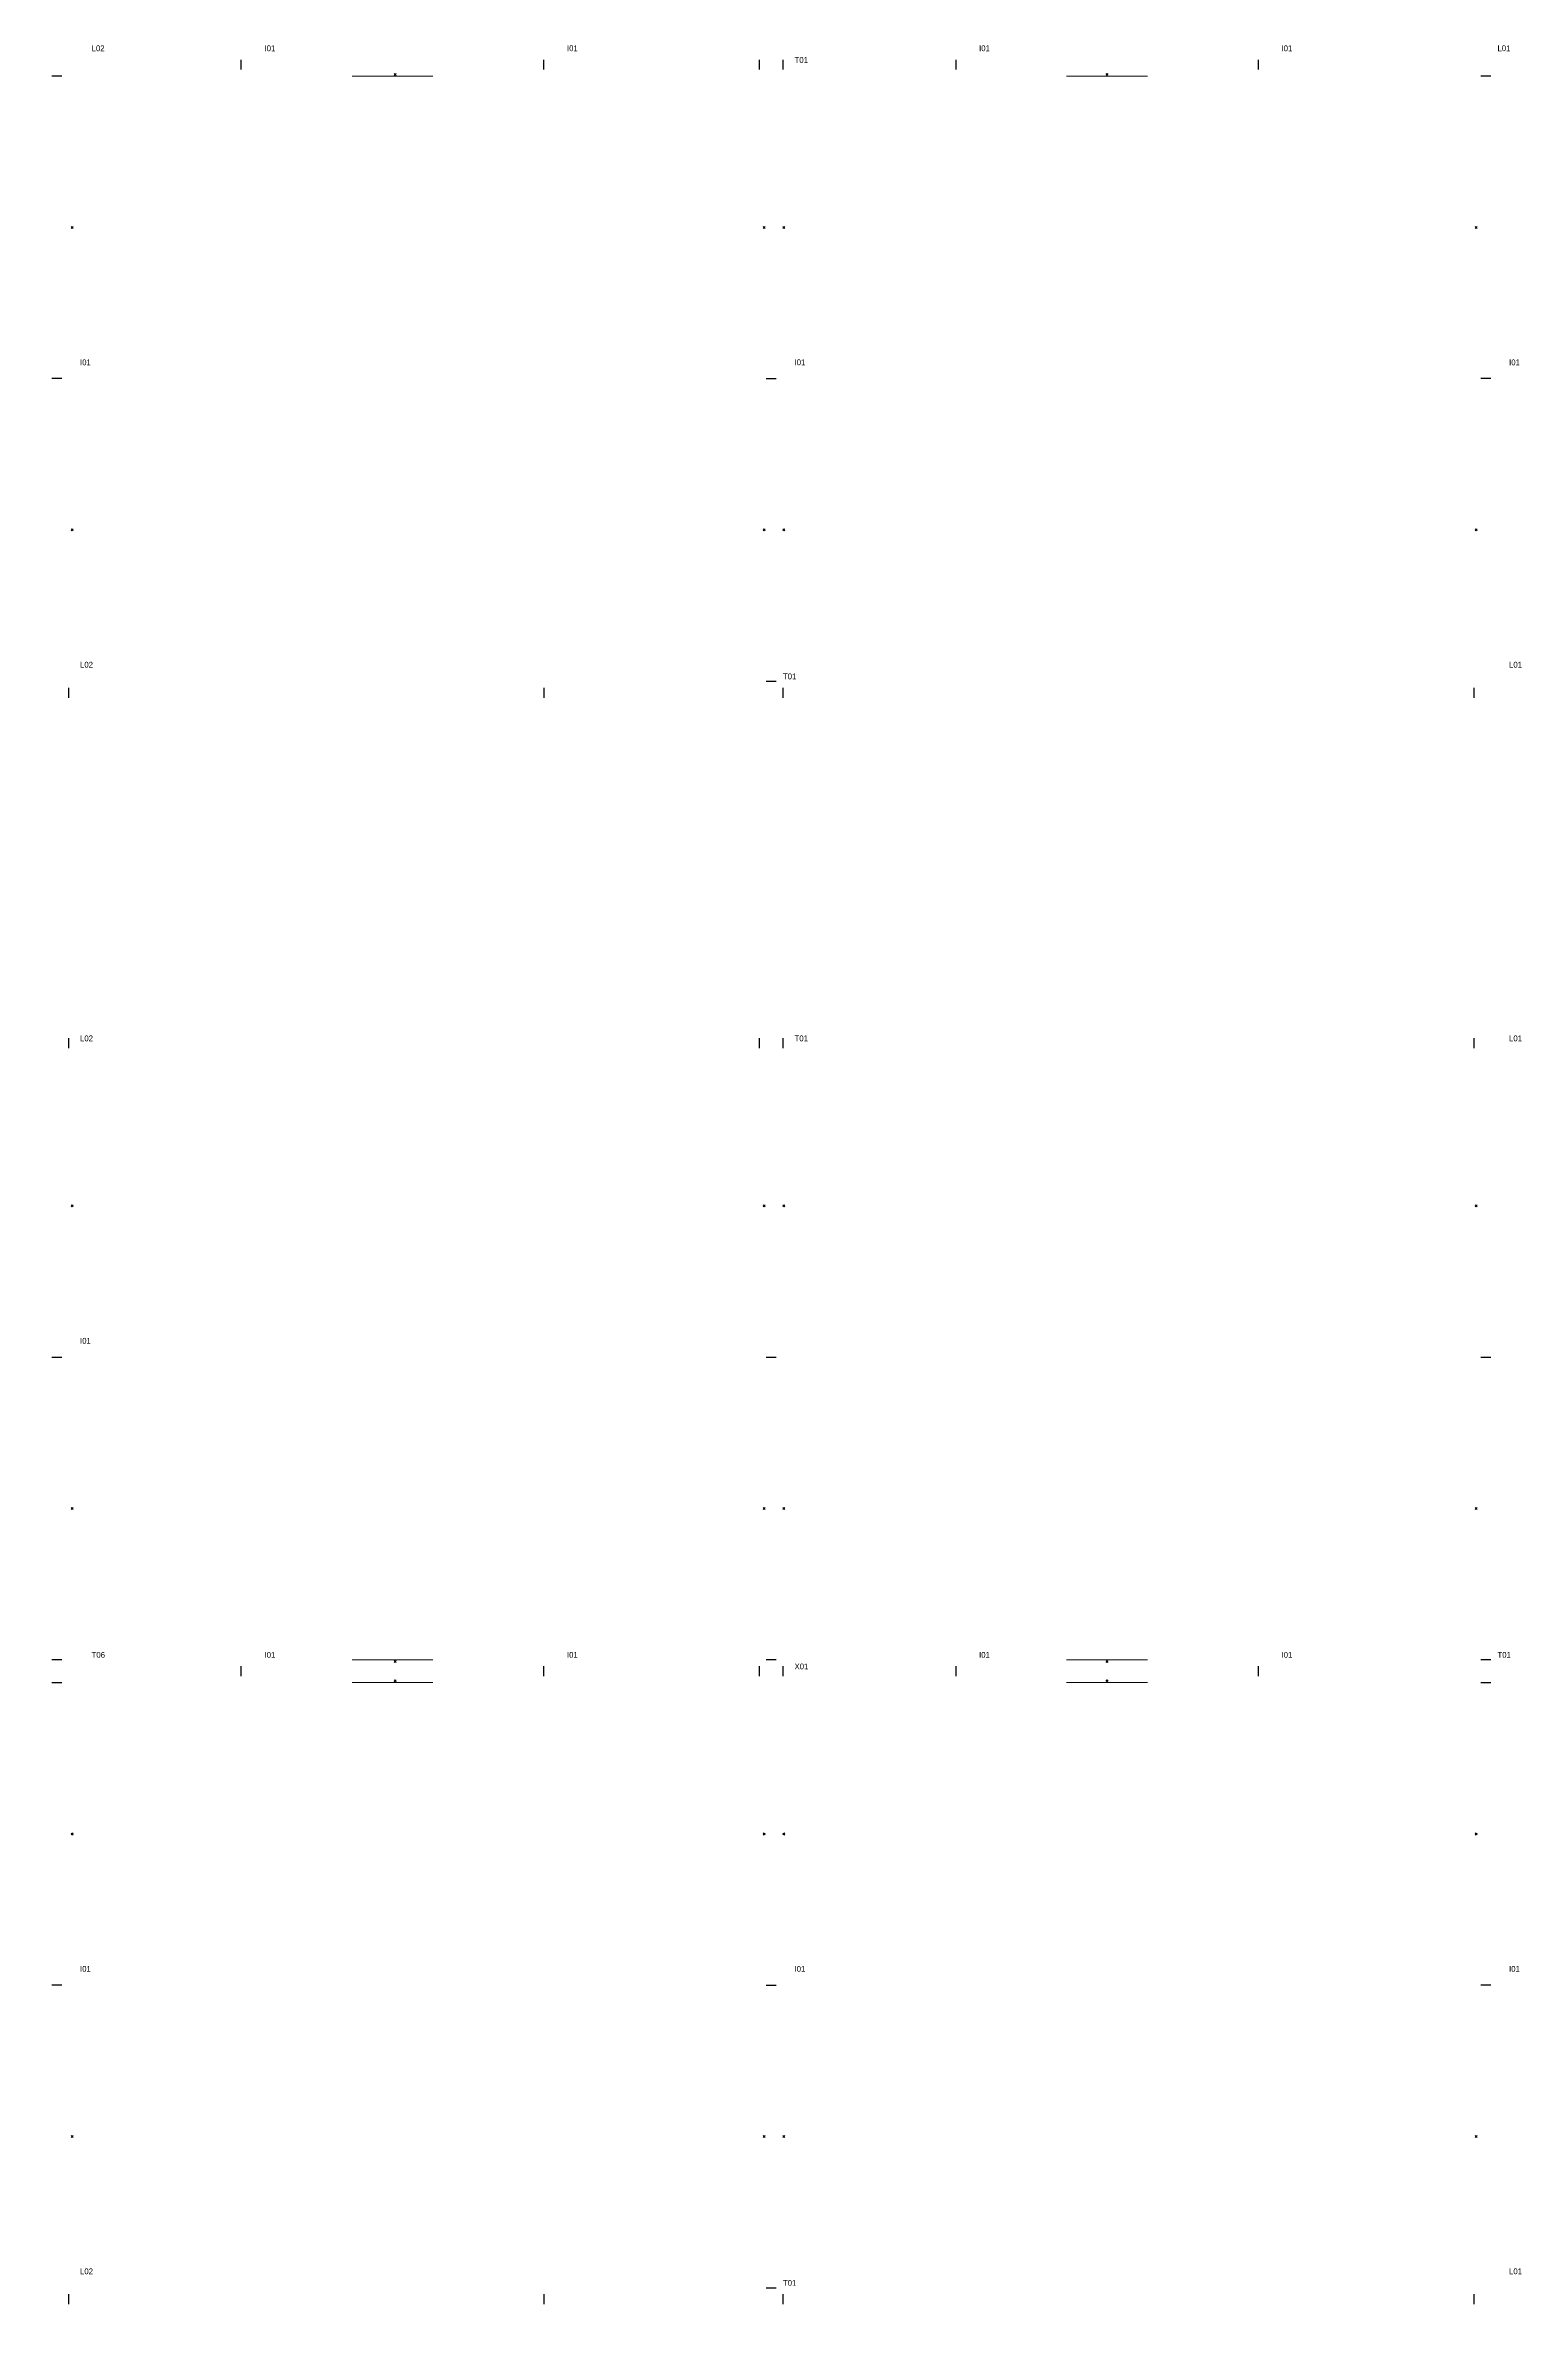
# Model space of a CAD drawing. Header units: inches. Extents: x 162 to 11993, y 18 to 332.
# Drawn here: x 6551 to 6756.1, y 17.5 to 332.2 of the extents above; entities that cross this region are included whole.
import ezdxf
from ezdxf.enums import TextEntityAlignment as Align

# ---------------------------------------------------------------- set-up
doc = ezdxf.new("R2010")
doc.units = ezdxf.units.IN
doc.header["$MEASUREMENT"] = 0
for name, color, linetype in [('DD2D_Geometry', 7, 'Continuous'), ('ENFASIS NEW', 7, 'Continuous'), ('Id Unión', 7, 'Continuous')]:
    doc.layers.add(name, color=color, linetype=linetype)
doc.styles.get("Standard").update_dxf_attribs({"font": 'stylu.ttf'})

msp = doc.modelspace()

# ---------------------------------------------------------------- texts
at = {"layer": 'Id Unión'}
for s, p in [('L02', (6557.47, 331.39)), ('I01', (6581.49, 331.39)), ('I01', (6623.5, 331.39)), ('T01', (6655.11, 329.77)), ('I01', (6680.74, 331.39)), ('I01', (6722.75, 331.39)), ('L01', (6752.75, 331.39)), ('I01', (6555.86, 287.76)), ('I01', (6655.11, 287.77)), ('I01', (6754.36, 287.76)), ('L02', (6555.86, 245.76)), ('L01', (6754.36, 245.76)), ('T01', (6653.5, 244.14)), ('L02', (6555.86, 193.86)), ('T01', (6655.11, 193.86)), ('L01', (6754.36, 193.86)), ('I01', (6555.86, 151.85)), ('T06', (6557.47, 108.22)), ('I01', (6581.49, 108.22)), ('I01', (6623.5, 108.22)), ('X01', (6655.11, 106.61)), ('I01', (6680.74, 108.22)), ('I01', (6722.75, 108.22)), ('T01', (6752.75, 108.22)), ('I01', (6555.86, 64.6)), ('I01', (6655.11, 64.6)), ('I01', (6754.36, 64.6)), ('L02', (6555.86, 22.59)), ('L01', (6754.36, 22.59)), ('T01', (6653.5, 20.98))]:
    msp.add_text(s, height=0.807, dxfattribs=at).set_placement(p)

# ---------------------------------------------------------------- blocks, each defined once
blk = doc.blocks.new('DD40102442AB')
at = {"color": 1}
for p, q in [((0.0035, -0.0035), (-0.0035, 0.0035)), ((0.0035, 0.0035), (-0.0035, -0.0035))]:
    blk.add_line(p, q, dxfattribs=at)
blk.add_point((0, 0))
blk.add_point((0, 0))
blk.add_point((0, 0), dxfattribs=at)
blk = doc.blocks.new('DD40103042AB')
at = {"color": 1}
for p, q in [((0.0035, -0.0035), (-0.0035, 0.0035)), ((0.0035, 0.0035), (-0.0035, -0.0035))]:
    blk.add_line(p, q, dxfattribs=at)
blk.add_point((0, 0))
blk.add_point((0, 0))
blk.add_point((0, 0), dxfattribs=at)
blk = doc.blocks.new('DD101030423D')
blk.add_line((0, 0.0175), (0, -0.0175))
blk = doc.blocks.new('SPACE_DD10103042')
blk.add_blockref('DD101030423D', (0, 0))
blk = doc.blocks.new('DD101042423D')
blk.add_line((0, 0.0175), (0, -0.0175))
blk = doc.blocks.new('SPACE_DD10104242')
blk.add_blockref('DD101042423D', (0, 0))
blk = doc.blocks.new('DD101024423D')
blk.add_line((0, 0.0175), (0, -0.0175))
blk = doc.blocks.new('SPACE_DD10102442')
blk.add_blockref('DD101024423D', (0, 0))
blk = doc.blocks.new('DD101042303D')
blk.add_line((0, 0.0175), (0, -0.0175))
blk = doc.blocks.new('SPACE_DD10104230')
blk.add_blockref('DD101042303D', (0, 0))
blk = doc.blocks.new('DD20152429')
blk.add_attdef('A', text='', height=0.03).set_placement((0.3, 0.156, 0.012), align=Align.MIDDLE_CENTER)
blk = doc.blocks.new('DD20112412')
blk.add_attdef('A', text='', height=0.03).set_placement((0.3, 0.156, 0.012), align=Align.MIDDLE_CENTER)
blk = doc.blocks.new('DD20152423')
blk.add_attdef('A', text='', height=0.03).set_placement((0.3, 0.156, 0.012), align=Align.MIDDLE_CENTER)
blk = doc.blocks.new('DD20112406')
blk.add_attdef('A', text='', height=0.03).set_placement((0.3, 0.076, 0.012), align=Align.MIDDLE_CENTER)
blk = doc.blocks.new('DD20153029')
blk.add_attdef('A', text='', height=0.03).set_placement((0.376, 0.156, 0.012), align=Align.MIDDLE_CENTER)
blk = doc.blocks.new('DD20113012')
blk.add_attdef('A', text='', height=0.03).set_placement((0.376, 0.156, 0.012), align=Align.MIDDLE_CENTER)
blk = doc.blocks.new('DD20153023')
blk.add_attdef('A', text='', height=0.03).set_placement((0.376, 0.156, 0.012), align=Align.MIDDLE_CENTER)
blk = doc.blocks.new('DD20113006')
blk.add_attdef('A', text='', height=0.03).set_placement((0.376, 0.076, 0.012), align=Align.MIDDLE_CENTER)
blk = doc.blocks.new('DD20154229')
blk.add_attdef('A', text='', height=0.03).set_placement((0.5285, 0.156, 0.012), align=Align.MIDDLE_CENTER)
blk = doc.blocks.new('DD20114212')
blk.add_attdef('A', text='', height=0.03).set_placement((0.5285, 0.156, 0.012), align=Align.MIDDLE_CENTER)
blk = doc.blocks.new('DD20154223')
blk.add_attdef('A', text='', height=0.03).set_placement((0.5285, 0.156, 0.012), align=Align.MIDDLE_CENTER)
blk = doc.blocks.new('DD20114206')
blk.add_attdef('A', text='', height=0.03).set_placement((0.5285, 0.076, 0.012), align=Align.MIDDLE_CENTER)
blk = doc.blocks.new('DD20154217')
blk.add_attdef('A', text='', height=0.03).set_placement((0.5285, 0.156, 0.012), align=Align.MIDDLE_CENTER)
blk = doc.blocks.new('DD20314212')
at = {"color": 0, "linetype": 'Continuous', "lineweight": 0}
for p, q in [((0.4935, 0.164, 0.012), (0.4935, 0.129, 0.012)), ((0.5635, 0.164, 0.012), (0.4935, 0.164, 0.012)), ((0.5635, 0.129, 0.012), (0.5635, 0.164, 0.012)), ((0.671, 0.1065, 0.012), (0.386, 0.1065, 0.012)), ((0.386, 0.1065, 0.012), (0.386, 0.0165, 0.012)), ((0.4935, 0.129, 0.012), (0.5635, 0.129, 0.012)), ((0.671, 0.0165, 0.012), (0.671, 0.1065, 0.012)), ((0.386, 0.0165, 0.012), (0.671, 0.0165, 0.012))]:
    blk.add_line(p, q, dxfattribs=at)
for centre, start, end in [((0.487, 0.1465, 0.012), 0, 180), ((0.487, 0.1465, 0.012), 180, 0), ((0.57, 0.1465, 0.012), 0, 180), ((0.57, 0.1465, 0.012), 180, 0)]:
    blk.add_arc(centre, 0.00159, start, end, dxfattribs=at)
blk.add_attdef('A', text='', height=0.03).set_placement((0.1483, 0.1978, 0.015), align=Align.MIDDLE_CENTER)
blk = doc.blocks.new('DD80012414')
blk.add_attdef('A', text='', height=0.03).set_placement((0.3113, 0.1407, 0.009), align=Align.MIDDLE_CENTER)
blk = doc.blocks.new('DD80013014')
blk.add_attdef('A', text='', height=0.03).set_placement((0.3661, 0.1407, 0.009), align=Align.MIDDLE_CENTER)
blk = doc.blocks.new('DD80014214')
blk.add_attdef('A', text='', height=0.03).set_placement((0.5176, 0.1407, 0.009), align=Align.MIDDLE_CENTER)

# ---------------------------------------------------------------- block references
at = {"layer": 'DD2D_Geometry', "extrusion": (0, 1, 2.22045e-16)}
ref = msp.add_blockref('DD20112412', (-6578.05, 22.99, 330.63), dxfattribs=dict(at, xscale=39.3700787401575, yscale=39.3700787401575, zscale=39.3700787401575))
ref.add_attrib('A', 'TR0', dxfattribs={"layer": '0', "extrusion": (0, 1, 2.22045e-16), "height": 1.181}).set_placement((-6566.24, 29.13, 331.1), align=Align.MIDDLE_CENTER)
ref = msp.add_blockref('DD20112406', (-6578.05, 34.76, 330.63), dxfattribs=dict(at, xscale=39.3700787401575, yscale=39.3700787401575, zscale=39.3700787401575))
ref.add_attrib('A', 'TR0', dxfattribs={"layer": '0', "extrusion": (0, 1, 2.22045e-16), "height": 1.181}).set_placement((-6566.24, 37.76, 331.1), align=Align.MIDDLE_CENTER)
ref = msp.add_blockref('DD20152423', (-6578.05, 0, 330.63), dxfattribs=dict(at, xscale=39.3700787401575, yscale=39.3700787401575, zscale=39.3700787401575))
ref.add_attrib('A', 'S', dxfattribs={"layer": '0', "extrusion": (0, 1, 2.22045e-16), "height": 1.18}).set_placement((-6566.24, 6.14, 331.1), align=Align.MIDDLE_CENTER)
ref = msp.add_blockref('DD20114212', (-6620.06, 22.99, 330.63), dxfattribs=dict(at, xscale=39.3700787401575, yscale=39.3700787401575, zscale=39.3700787401575))
ref.add_attrib('A', 'TR0', dxfattribs={"layer": '0', "extrusion": (0, 1, 2.22045e-16), "height": 1.181}).set_placement((-6599.26, 29.13, 331.1), align=Align.MIDDLE_CENTER)
ref = msp.add_blockref('DD20114206', (-6620.06, 34.76, 330.63), dxfattribs=dict(at, xscale=39.3700787401575, yscale=39.3700787401575, zscale=39.3700787401575))
ref.add_attrib('A', 'TR0', dxfattribs={"layer": '0', "extrusion": (0, 1, 2.22045e-16), "height": 1.181}).set_placement((-6599.26, 37.76, 331.1), align=Align.MIDDLE_CENTER)
ref = msp.add_blockref('DD20154223', (-6620.06, 0, 330.63), dxfattribs=dict(at, xscale=39.3700787401575, yscale=39.3700787401575, zscale=39.3700787401575))
ref.add_attrib('A', 'S', dxfattribs={"layer": '0', "extrusion": (0, 1, 2.22045e-16), "height": 1.18}).set_placement((-6599.26, 6.14, 331.1), align=Align.MIDDLE_CENTER)
ref = msp.add_blockref('DD20113012', (-6650.06, 22.99, 330.63), dxfattribs=dict(at, xscale=39.3700787401575, yscale=39.3700787401575, zscale=39.3700787401575))
ref.add_attrib('A', 'TR0', dxfattribs={"layer": '0', "extrusion": (0, 1, 2.22045e-16), "height": 1.181}).set_placement((-6635.26, 29.13, 331.1), align=Align.MIDDLE_CENTER)
ref = msp.add_blockref('DD20113006', (-6650.06, 34.76, 330.63), dxfattribs=dict(at, xscale=39.3700787401575, yscale=39.3700787401575, zscale=39.3700787401575))
ref.add_attrib('A', 'TR0', dxfattribs={"layer": '0', "extrusion": (0, 1, 2.22045e-16), "height": 1.181}).set_placement((-6635.26, 37.76, 331.1), align=Align.MIDDLE_CENTER)
ref = msp.add_blockref('DD20153023', (-6650.06, 0, 330.63), dxfattribs=dict(at, xscale=39.3700787401575, yscale=39.3700787401575, zscale=39.3700787401575))
ref.add_attrib('A', 'S', dxfattribs={"layer": '0', "extrusion": (0, 1, 2.22045e-16), "height": 1.18}).set_placement((-6635.26, 6.14, 331.1), align=Align.MIDDLE_CENTER)
at = {"layer": 'DD2D_Geometry', "extrusion": (1.22465e-16, 1, 2.22045e-16)}
ref = msp.add_blockref('DD20112412', (-6677.31, 22.99, 330.63), dxfattribs=dict(at, xscale=39.3700787401575, yscale=39.3700787401575, zscale=39.3700787401575))
ref.add_attrib('A', 'TR0', dxfattribs={"layer": '0', "extrusion": (1.22465e-16, 1, 2.22045e-16), "height": 1.181}).set_placement((-6665.5, 29.13, 331.1), align=Align.MIDDLE_CENTER)
ref = msp.add_blockref('DD20112406', (-6677.31, 34.76, 330.63), dxfattribs=dict(at, xscale=39.3700787401575, yscale=39.3700787401575, zscale=39.3700787401575))
ref.add_attrib('A', 'TR0', dxfattribs={"layer": '0', "extrusion": (1.22465e-16, 1, 2.22045e-16), "height": 1.181}).set_placement((-6665.5, 37.76, 331.1), align=Align.MIDDLE_CENTER)
ref = msp.add_blockref('DD20152423', (-6677.31, 0, 330.63), dxfattribs=dict(at, xscale=39.3700787401575, yscale=39.3700787401575, zscale=39.3700787401575))
ref.add_attrib('A', 'S', dxfattribs={"layer": '0', "extrusion": (1.22465e-16, 1, 2.22045e-16), "height": 1.18}).set_placement((-6665.5, 6.14, 331.1), align=Align.MIDDLE_CENTER)
ref = msp.add_blockref('DD20114212', (-6719.31, 22.99, 330.63), dxfattribs=dict(at, xscale=39.3700787401575, yscale=39.3700787401575, zscale=39.3700787401575))
ref.add_attrib('A', 'TR0', dxfattribs={"layer": '0', "extrusion": (1.22465e-16, 1, 2.22045e-16), "height": 1.181}).set_placement((-6698.51, 29.13, 331.1), align=Align.MIDDLE_CENTER)
ref = msp.add_blockref('DD20114206', (-6719.31, 34.76, 330.63), dxfattribs=dict(at, xscale=39.3700787401575, yscale=39.3700787401575, zscale=39.3700787401575))
ref.add_attrib('A', 'TR0', dxfattribs={"layer": '0', "extrusion": (1.22465e-16, 1, 2.22045e-16), "height": 1.181}).set_placement((-6698.51, 37.76, 331.1), align=Align.MIDDLE_CENTER)
ref = msp.add_blockref('DD20154223', (-6719.31, 0, 330.63), dxfattribs=dict(at, xscale=39.3700787401575, yscale=39.3700787401575, zscale=39.3700787401575))
ref.add_attrib('A', 'S', dxfattribs={"layer": '0', "extrusion": (1.22465e-16, 1, 2.22045e-16), "height": 1.18}).set_placement((-6698.51, 6.14, 331.1), align=Align.MIDDLE_CENTER)
ref = msp.add_blockref('DD20113012', (-6749.31, 22.99, 330.63), dxfattribs=dict(at, xscale=39.3700787401575, yscale=39.3700787401575, zscale=39.3700787401575))
ref.add_attrib('A', 'TR0', dxfattribs={"layer": '0', "extrusion": (1.22465e-16, 1, 2.22045e-16), "height": 1.181}).set_placement((-6734.51, 29.13, 331.1), align=Align.MIDDLE_CENTER)
ref = msp.add_blockref('DD20113006', (-6749.31, 34.76, 330.63), dxfattribs=dict(at, xscale=39.3700787401575, yscale=39.3700787401575, zscale=39.3700787401575))
ref.add_attrib('A', 'TR0', dxfattribs={"layer": '0', "extrusion": (1.22465e-16, 1, 2.22045e-16), "height": 1.181}).set_placement((-6734.51, 37.76, 331.1), align=Align.MIDDLE_CENTER)
ref = msp.add_blockref('DD20153023', (-6749.31, 0, 330.63), dxfattribs=dict(at, xscale=39.3700787401575, yscale=39.3700787401575, zscale=39.3700787401575))
ref.add_attrib('A', 'S', dxfattribs={"layer": '0', "extrusion": (1.22465e-16, 1, 2.22045e-16), "height": 1.18}).set_placement((-6734.51, 6.14, 331.1), align=Align.MIDDLE_CENTER)
at = {"layer": 'DD2D_Geometry', "xscale": 39.3700787401575, "yscale": 39.3700787401575, "zscale": 39.3700787401575}
for name, p, rotation in [('SPACE_DD10104230', (6552.62, 327.9), 270), ('SPACE_DD10102442', (6578.25, 329.52), 180), ('SPACE_DD10104242', (6620.26, 329.52), 180), ('SPACE_DD10103042', (6650.26, 329.52), 180), ('SPACE_DD10104242', (6751.13, 327.9), 270), ('SPACE_DD10104230', (6552.62, 285.9), 270), ('SPACE_DD10104242', (6651.87, 285.9), 90), ('SPACE_DD10104242', (6751.13, 285.9), 270), ('SPACE_DD10104242', (6651.87, 243.89), 90), ('SPACE_DD10103042', (6749.51, 242.27), 180), ('SPACE_DD10103042', (6650.26, 193.6), 180), ('SPACE_DD10103042', (6749.51, 193.6), 180), ('SPACE_DD10104230', (6552.62, 149.98), 90), ('SPACE_DD10104242', (6651.87, 149.98), 90), ('SPACE_DD10104242', (6751.13, 149.98), 90), ('SPACE_DD10104230', (6552.62, 107.97), 90), ('SPACE_DD10102442', (6578.25, 106.35), 180), ('SPACE_DD10104242', (6620.26, 106.35), 180), ('SPACE_DD10103042', (6650.26, 106.35), 180), ('SPACE_DD10104242', (6651.87, 107.97), 90), ('SPACE_DD10104242', (6751.13, 107.97), 90), ('SPACE_DD10104230', (6552.62, 104.74), 270), ('SPACE_DD10104242', (6751.13, 104.74), 270), ('SPACE_DD10104230', (6552.62, 62.73), 270), ('SPACE_DD10104242', (6651.87, 62.73), 90), ('SPACE_DD10104242', (6751.13, 62.73), 270), ('SPACE_DD10104242', (6651.87, 20.72), 90), ('SPACE_DD10103042', (6749.51, 19.11), 180)]:
    msp.add_blockref(name, p, dxfattribs=dict(at, rotation=rotation))
at = {"layer": 'DD2D_Geometry', "extrusion": (-1.22465e-16, -1, 2.22045e-16)}
ref = msp.add_blockref('DD20112412', (6554.43, 28.98, -328.4), dxfattribs=dict(at, xscale=39.3700787401575, yscale=39.3700787401575, zscale=39.3700787401575))
ref.add_attrib('A', 'TR0', dxfattribs={"layer": '0', "extrusion": (-1.22465e-16, -1, 2.22045e-16), "height": 1.181}).set_placement((6566.24, 35.12, -327.93), align=Align.MIDDLE_CENTER)
at = {"layer": 'DD2D_Geometry', "extrusion": (0, 1, 2.22045e-16)}
ref = msp.add_blockref('DD80012414', (-6578.25, 41.06, 329.28), dxfattribs=dict(at, xscale=39.3700787401575, yscale=39.3700787401575, zscale=39.3700787401575))
ref.add_attrib('A', 'V', dxfattribs={"layer": '0', "extrusion": (0, 1, 2.22045e-16), "height": 1.18}).set_placement((-6566, 46.6, 329.64), align=Align.MIDDLE_CENTER)
at = {"layer": 'DD2D_Geometry', "extrusion": (-1.22465e-16, -1, 2.22045e-16)}
ref = msp.add_blockref('DD20152429', (6554.43, 0, -328.4), dxfattribs=dict(at, xscale=39.3700787401575, yscale=39.3700787401575, zscale=39.3700787401575))
ref.add_attrib('A', 'S', dxfattribs={"layer": '0', "extrusion": (-1.22465e-16, -1, 2.22045e-16), "height": 1.18}).set_placement((6566.24, 6.14, -327.93), align=Align.MIDDLE_CENTER)
ref = msp.add_blockref('DD20314212', (6578.45, 16.97, -328.4), dxfattribs=dict(at, xscale=39.3700787401575, yscale=39.3700787401575, zscale=39.3700787401575))
ref.add_attrib('A', 'S', dxfattribs={"layer": '0', "extrusion": (-1.22465e-16, -1, 2.22045e-16), "height": 1.18}).set_placement((6584.29, 24.76, -327.81), align=Align.MIDDLE_CENTER)
ref = msp.add_blockref('DD20114212', (6578.45, 28.74, -328.4), dxfattribs=dict(at, xscale=39.3700787401575, yscale=39.3700787401575, zscale=39.3700787401575))
ref.add_attrib('A', 'TR0', dxfattribs={"layer": '0', "extrusion": (-1.22465e-16, -1, 2.22045e-16), "height": 1.181}).set_placement((6599.26, 34.88, -327.93), align=Align.MIDDLE_CENTER)
ref = msp.add_blockref('DD20154217', (6578.45, 0, -328.4), dxfattribs=dict(at, xscale=39.3700787401575, yscale=39.3700787401575, zscale=39.3700787401575))
ref.add_attrib('A', 'S', dxfattribs={"layer": '0', "extrusion": (-1.22465e-16, -1, 2.22045e-16), "height": 1.18}).set_placement((6599.26, 6.14, -327.93), align=Align.MIDDLE_CENTER)
at = {"layer": 'DD2D_Geometry', "extrusion": (0, 1, 2.22045e-16)}
ref = msp.add_blockref('DD80014214', (-6620.26, 41.06, 329.28), dxfattribs=dict(at, xscale=39.3700787401575, yscale=39.3700787401575, zscale=39.3700787401575))
ref.add_attrib('A', 'V', dxfattribs={"layer": '0', "extrusion": (0, 1, 2.22045e-16), "height": 1.18}).set_placement((-6599.88, 46.6, 329.64), align=Align.MIDDLE_CENTER)
at = {"layer": 'DD2D_Geometry', "extrusion": (-1.22465e-16, -1, 2.22045e-16)}
ref = msp.add_blockref('DD20113012', (6620.46, 28.98, -328.4), dxfattribs=dict(at, xscale=39.3700787401575, yscale=39.3700787401575, zscale=39.3700787401575))
ref.add_attrib('A', 'TR0', dxfattribs={"layer": '0', "extrusion": (-1.22465e-16, -1, 2.22045e-16), "height": 1.181}).set_placement((6635.26, 35.12, -327.93), align=Align.MIDDLE_CENTER)
ref = msp.add_blockref('DD20153029', (6620.46, 0, -328.4), dxfattribs=dict(at, xscale=39.3700787401575, yscale=39.3700787401575, zscale=39.3700787401575))
ref.add_attrib('A', 'S', dxfattribs={"layer": '0', "extrusion": (-1.22465e-16, -1, 2.22045e-16), "height": 1.18}).set_placement((6635.26, 6.14, -327.93), align=Align.MIDDLE_CENTER)
at = {"layer": 'DD2D_Geometry', "extrusion": (0, 1, 2.22045e-16)}
ref = msp.add_blockref('DD80013014', (-6650.26, 41.06, 329.28), dxfattribs=dict(at, xscale=39.3700787401575, yscale=39.3700787401575, zscale=39.3700787401575))
ref.add_attrib('A', 'V', dxfattribs={"layer": '0', "extrusion": (0, 1, 2.22045e-16), "height": 1.18}).set_placement((-6635.85, 46.6, 329.64), align=Align.MIDDLE_CENTER)
at = {"layer": 'DD2D_Geometry', "xscale": 39.3700787401575, "yscale": 39.3700787401575, "zscale": 39.3700787401575}
for name, p in [('SPACE_DD10102442', (6653.49, 329.52)), ('SPACE_DD10104242', (6677.5, 329.52)), ('SPACE_DD10103042', (6719.51, 329.52)), ('SPACE_DD10102442', (6554.24, 242.27)), ('SPACE_DD10103042', (6620.26, 242.27)), ('SPACE_DD10102442', (6653.49, 242.27)), ('SPACE_DD10102442', (6554.24, 193.6)), ('SPACE_DD10102442', (6653.49, 193.6)), ('SPACE_DD10102442', (6653.49, 106.35)), ('SPACE_DD10104242', (6677.5, 106.35)), ('SPACE_DD10103042', (6719.51, 106.35)), ('SPACE_DD10102442', (6554.24, 19.11)), ('SPACE_DD10103042', (6620.26, 19.11)), ('SPACE_DD10102442', (6653.49, 19.11))]:
    msp.add_blockref(name, p, dxfattribs=at)
at = {"layer": 'DD2D_Geometry', "extrusion": (0, -1, 2.22045e-16)}
ref = msp.add_blockref('DD20112412', (6653.68, 28.98, -328.4), dxfattribs=dict(at, xscale=39.3700787401575, yscale=39.3700787401575, zscale=39.3700787401575))
ref.add_attrib('A', 'TR0', dxfattribs={"layer": '0', "extrusion": (0, -1, 2.22045e-16), "height": 1.181}).set_placement((6665.5, 35.12, -327.93), align=Align.MIDDLE_CENTER)
ref = msp.add_blockref('DD20152429', (6653.68, 0, -328.4), dxfattribs=dict(at, xscale=39.3700787401575, yscale=39.3700787401575, zscale=39.3700787401575))
ref.add_attrib('A', 'S', dxfattribs={"layer": '0', "extrusion": (0, -1, 2.22045e-16), "height": 1.18}).set_placement((6665.5, 6.14, -327.93), align=Align.MIDDLE_CENTER)
ref = msp.add_blockref('DD80012414', (6653.49, 41.06, -329.75), dxfattribs=dict(at, xscale=39.3700787401575, yscale=39.3700787401575, zscale=39.3700787401575))
ref.add_attrib('A', 'V', dxfattribs={"layer": '0', "extrusion": (0, -1, 2.22045e-16), "height": 1.18}).set_placement((6665.74, 46.6, -329.4), align=Align.MIDDLE_CENTER)
ref = msp.add_blockref('DD20314212', (6677.7, 16.97, -328.4), dxfattribs=dict(at, xscale=39.3700787401575, yscale=39.3700787401575, zscale=39.3700787401575))
ref.add_attrib('A', 'S', dxfattribs={"layer": '0', "extrusion": (0, -1, 2.22045e-16), "height": 1.18}).set_placement((6683.54, 24.76, -327.81), align=Align.MIDDLE_CENTER)
ref = msp.add_blockref('DD20114212', (6677.7, 28.74, -328.4), dxfattribs=dict(at, xscale=39.3700787401575, yscale=39.3700787401575, zscale=39.3700787401575))
ref.add_attrib('A', 'TR0', dxfattribs={"layer": '0', "extrusion": (0, -1, 2.22045e-16), "height": 1.181}).set_placement((6698.51, 34.88, -327.93), align=Align.MIDDLE_CENTER)
ref = msp.add_blockref('DD80014214', (6677.5, 41.06, -329.75), dxfattribs=dict(at, xscale=39.3700787401575, yscale=39.3700787401575, zscale=39.3700787401575))
ref.add_attrib('A', 'V', dxfattribs={"layer": '0', "extrusion": (0, -1, 2.22045e-16), "height": 1.18}).set_placement((6697.88, 46.6, -329.4), align=Align.MIDDLE_CENTER)
ref = msp.add_blockref('DD20154217', (6677.7, 0, -328.4), dxfattribs=dict(at, xscale=39.3700787401575, yscale=39.3700787401575, zscale=39.3700787401575))
ref.add_attrib('A', 'S', dxfattribs={"layer": '0', "extrusion": (0, -1, 2.22045e-16), "height": 1.18}).set_placement((6698.51, 6.14, -327.93), align=Align.MIDDLE_CENTER)
ref = msp.add_blockref('DD20113012', (6719.71, 28.98, -328.4), dxfattribs=dict(at, xscale=39.3700787401575, yscale=39.3700787401575, zscale=39.3700787401575))
ref.add_attrib('A', 'TR0', dxfattribs={"layer": '0', "extrusion": (0, -1, 2.22045e-16), "height": 1.181}).set_placement((6734.51, 35.12, -327.93), align=Align.MIDDLE_CENTER)
ref = msp.add_blockref('DD80013014', (6719.51, 41.06, -329.75), dxfattribs=dict(at, xscale=39.3700787401575, yscale=39.3700787401575, zscale=39.3700787401575))
ref.add_attrib('A', 'V', dxfattribs={"layer": '0', "extrusion": (0, -1, 2.22045e-16), "height": 1.18}).set_placement((6733.92, 46.6, -329.4), align=Align.MIDDLE_CENTER)
ref = msp.add_blockref('DD20153029', (6719.71, 0, -328.4), dxfattribs=dict(at, xscale=39.3700787401575, yscale=39.3700787401575, zscale=39.3700787401575))
ref.add_attrib('A', 'S', dxfattribs={"layer": '0', "extrusion": (0, -1, 2.22045e-16), "height": 1.18}).set_placement((6734.51, 6.14, -327.93), align=Align.MIDDLE_CENTER)
at = {"layer": 'DD2D_Geometry', "extrusion": (-1, 0, 2.22045e-16)}
ref = msp.add_blockref('DD20114206', (-327.71, 22.99, -6551.51), dxfattribs=dict(at, xscale=39.3700787401575, yscale=39.3700787401575, zscale=39.3700787401575))
ref.add_attrib('A', 'TR0', dxfattribs={"layer": '0', "extrusion": (-1, 0, 2.22045e-16), "height": 1.181}).set_placement((-306.9, 25.98, -6551.03), align=Align.MIDDLE_CENTER)
ref = msp.add_blockref('DD20154223', (-327.71, 0, -6551.51), dxfattribs=dict(at, xscale=39.3700787401575, yscale=39.3700787401575, zscale=39.3700787401575))
ref.add_attrib('A', 'S', dxfattribs={"layer": '0', "extrusion": (-1, 0, 2.22045e-16), "height": 1.18}).set_placement((-306.9, 6.14, -6551.03), align=Align.MIDDLE_CENTER)
at = {"layer": 'DD2D_Geometry', "extrusion": (1, -1.22465e-16, 2.22045e-16)}
ref = msp.add_blockref('DD20154229', (286.09, 0, 6553.74), dxfattribs=dict(at, xscale=39.3700787401575, yscale=39.3700787401575, zscale=39.3700787401575))
ref.add_attrib('A', 'S', dxfattribs={"layer": '0', "extrusion": (1, -1.22465e-16, 2.22045e-16), "height": 1.18}).set_placement((306.9, 6.14, 6554.21), align=Align.MIDDLE_CENTER)
at = {"layer": 'DD2D_Geometry', "extrusion": (-1, 1.22465e-16, 2.22045e-16)}
ref = msp.add_blockref('DD20114212', (-327.71, 28.98, -6650.76), dxfattribs=dict(at, xscale=39.3700787401575, yscale=39.3700787401575, zscale=39.3700787401575))
ref.add_attrib('A', 'TR0', dxfattribs={"layer": '0', "extrusion": (-1, 1.22465e-16, 2.22045e-16), "height": 1.181}).set_placement((-306.9, 35.12, -6650.29), align=Align.MIDDLE_CENTER)
ref = msp.add_blockref('DD20154229', (-327.71, 0, -6650.76), dxfattribs=dict(at, xscale=39.3700787401575, yscale=39.3700787401575, zscale=39.3700787401575))
ref.add_attrib('A', 'S', dxfattribs={"layer": '0', "extrusion": (-1, 1.22465e-16, 2.22045e-16), "height": 1.18}).set_placement((-306.9, 6.14, -6650.29), align=Align.MIDDLE_CENTER)
at = {"layer": 'DD2D_Geometry', "extrusion": (1, 0, 2.22045e-16)}
ref = msp.add_blockref('DD80014214', (285.9, 41.06, 6651.64), dxfattribs=dict(at, xscale=39.3700787401575, yscale=39.3700787401575, zscale=39.3700787401575))
ref.add_attrib('A', 'V', dxfattribs={"layer": '0', "extrusion": (1, 0, 2.22045e-16), "height": 1.18}).set_placement((306.27, 46.6, 6651.99), align=Align.MIDDLE_CENTER)
ref = msp.add_blockref('DD20114212', (286.09, 28.98, 6652.99), dxfattribs=dict(at, xscale=39.3700787401575, yscale=39.3700787401575, zscale=39.3700787401575))
ref.add_attrib('A', 'TR0', dxfattribs={"layer": '0', "extrusion": (1, 0, 2.22045e-16), "height": 1.181}).set_placement((306.9, 35.12, 6653.46), align=Align.MIDDLE_CENTER)
ref = msp.add_blockref('DD20154229', (286.09, 0, 6652.99), dxfattribs=dict(at, xscale=39.3700787401575, yscale=39.3700787401575, zscale=39.3700787401575))
ref.add_attrib('A', 'S', dxfattribs={"layer": '0', "extrusion": (1, 0, 2.22045e-16), "height": 1.18}).set_placement((306.9, 6.14, 6653.46), align=Align.MIDDLE_CENTER)
at = {"layer": 'DD2D_Geometry', "extrusion": (-1, 0, 2.22045e-16)}
ref = msp.add_blockref('DD20114212', (-327.71, 28.98, -6750.01), dxfattribs=dict(at, xscale=39.3700787401575, yscale=39.3700787401575, zscale=39.3700787401575))
ref.add_attrib('A', 'TR0', dxfattribs={"layer": '0', "extrusion": (-1, 0, 2.22045e-16), "height": 1.181}).set_placement((-306.9, 35.12, -6749.54), align=Align.MIDDLE_CENTER)
ref = msp.add_blockref('DD20154229', (-327.71, 0, -6750.01), dxfattribs=dict(at, xscale=39.3700787401575, yscale=39.3700787401575, zscale=39.3700787401575))
ref.add_attrib('A', 'S', dxfattribs={"layer": '0', "extrusion": (-1, 0, 2.22045e-16), "height": 1.18}).set_placement((-306.9, 6.14, -6749.54), align=Align.MIDDLE_CENTER)
ref = msp.add_blockref('DD80014214', (-327.9, 41.06, -6751.36), dxfattribs=dict(at, xscale=39.3700787401575, yscale=39.3700787401575, zscale=39.3700787401575))
ref.add_attrib('A', 'C', dxfattribs={"layer": '0', "extrusion": (-1, 0, 2.22045e-16), "height": 1.18}).set_placement((-307.52, 46.6, -6751.01), align=Align.MIDDLE_CENTER)
at = {"layer": 'DD2D_Geometry', "extrusion": (1, -1.22465e-16, 2.22045e-16)}
ref = msp.add_blockref('DD20114212', (286.09, 22.99, 6752.24), dxfattribs=dict(at, xscale=39.3700787401575, yscale=39.3700787401575, zscale=39.3700787401575))
ref.add_attrib('A', 'TR0', dxfattribs={"layer": '0', "extrusion": (1, -1.22465e-16, 2.22045e-16), "height": 1.181}).set_placement((306.9, 29.13, 6752.71), align=Align.MIDDLE_CENTER)
ref = msp.add_blockref('DD20114206', (286.09, 34.76, 6752.24), dxfattribs=dict(at, xscale=39.3700787401575, yscale=39.3700787401575, zscale=39.3700787401575))
ref.add_attrib('A', 'TR0', dxfattribs={"layer": '0', "extrusion": (1, -1.22465e-16, 2.22045e-16), "height": 1.181}).set_placement((306.9, 37.76, 6752.71), align=Align.MIDDLE_CENTER)
ref = msp.add_blockref('DD20154223', (286.09, 0, 6752.24), dxfattribs=dict(at, xscale=39.3700787401575, yscale=39.3700787401575, zscale=39.3700787401575))
ref.add_attrib('A', 'S', dxfattribs={"layer": '0', "extrusion": (1, -1.22465e-16, 2.22045e-16), "height": 1.18}).set_placement((306.9, 6.14, 6752.71), align=Align.MIDDLE_CENTER)
at = {"layer": 'DD2D_Geometry', "extrusion": (-1, 0, 2.22045e-16)}
ref = msp.add_blockref('DD20114206', (-285.7, 22.99, -6551.51), dxfattribs=dict(at, xscale=39.3700787401575, yscale=39.3700787401575, zscale=39.3700787401575))
ref.add_attrib('A', 'TR0', dxfattribs={"layer": '0', "extrusion": (-1, 0, 2.22045e-16), "height": 1.181}).set_placement((-264.89, 25.98, -6551.03), align=Align.MIDDLE_CENTER)
ref = msp.add_blockref('DD20154223', (-285.7, 0, -6551.51), dxfattribs=dict(at, xscale=39.3700787401575, yscale=39.3700787401575, zscale=39.3700787401575))
ref.add_attrib('A', 'S', dxfattribs={"layer": '0', "extrusion": (-1, 0, 2.22045e-16), "height": 1.18}).set_placement((-264.89, 6.14, -6551.03), align=Align.MIDDLE_CENTER)
at = {"layer": 'DD2D_Geometry', "extrusion": (1, -1.22465e-16, 2.22045e-16)}
ref = msp.add_blockref('DD20154229', (244.08, 0, 6553.74), dxfattribs=dict(at, xscale=39.3700787401575, yscale=39.3700787401575, zscale=39.3700787401575))
ref.add_attrib('A', 'S', dxfattribs={"layer": '0', "extrusion": (1, -1.22465e-16, 2.22045e-16), "height": 1.18}).set_placement((264.89, 6.14, 6554.21), align=Align.MIDDLE_CENTER)
at = {"layer": 'DD2D_Geometry', "extrusion": (-1, 1.22465e-16, 2.22045e-16)}
ref = msp.add_blockref('DD20114212', (-285.7, 28.98, -6650.76), dxfattribs=dict(at, xscale=39.3700787401575, yscale=39.3700787401575, zscale=39.3700787401575))
ref.add_attrib('A', 'TR0', dxfattribs={"layer": '0', "extrusion": (-1, 1.22465e-16, 2.22045e-16), "height": 1.181}).set_placement((-264.89, 35.12, -6650.29), align=Align.MIDDLE_CENTER)
ref = msp.add_blockref('DD20154229', (-285.7, 0, -6650.76), dxfattribs=dict(at, xscale=39.3700787401575, yscale=39.3700787401575, zscale=39.3700787401575))
ref.add_attrib('A', 'S', dxfattribs={"layer": '0', "extrusion": (-1, 1.22465e-16, 2.22045e-16), "height": 1.18}).set_placement((-264.89, 6.14, -6650.29), align=Align.MIDDLE_CENTER)
at = {"layer": 'DD2D_Geometry', "extrusion": (1, 0, 2.22045e-16)}
ref = msp.add_blockref('DD80014214', (243.89, 41.06, 6651.64), dxfattribs=dict(at, xscale=39.3700787401575, yscale=39.3700787401575, zscale=39.3700787401575))
ref.add_attrib('A', 'V', dxfattribs={"layer": '0', "extrusion": (1, 0, 2.22045e-16), "height": 1.18}).set_placement((264.27, 46.6, 6651.99), align=Align.MIDDLE_CENTER)
ref = msp.add_blockref('DD20114212', (244.08, 28.98, 6652.99), dxfattribs=dict(at, xscale=39.3700787401575, yscale=39.3700787401575, zscale=39.3700787401575))
ref.add_attrib('A', 'TR0', dxfattribs={"layer": '0', "extrusion": (1, 0, 2.22045e-16), "height": 1.181}).set_placement((264.89, 35.12, 6653.46), align=Align.MIDDLE_CENTER)
ref = msp.add_blockref('DD20154229', (244.08, 0, 6652.99), dxfattribs=dict(at, xscale=39.3700787401575, yscale=39.3700787401575, zscale=39.3700787401575))
ref.add_attrib('A', 'S', dxfattribs={"layer": '0', "extrusion": (1, 0, 2.22045e-16), "height": 1.18}).set_placement((264.89, 6.14, 6653.46), align=Align.MIDDLE_CENTER)
at = {"layer": 'DD2D_Geometry', "extrusion": (-1, 0, 2.22045e-16)}
ref = msp.add_blockref('DD20114212', (-285.7, 28.98, -6750.01), dxfattribs=dict(at, xscale=39.3700787401575, yscale=39.3700787401575, zscale=39.3700787401575))
ref.add_attrib('A', 'TR0', dxfattribs={"layer": '0', "extrusion": (-1, 0, 2.22045e-16), "height": 1.181}).set_placement((-264.89, 35.12, -6749.54), align=Align.MIDDLE_CENTER)
ref = msp.add_blockref('DD20154229', (-285.7, 0, -6750.01), dxfattribs=dict(at, xscale=39.3700787401575, yscale=39.3700787401575, zscale=39.3700787401575))
ref.add_attrib('A', 'S', dxfattribs={"layer": '0', "extrusion": (-1, 0, 2.22045e-16), "height": 1.18}).set_placement((-264.89, 6.14, -6749.54), align=Align.MIDDLE_CENTER)
ref = msp.add_blockref('DD80014214', (-285.9, 41.06, -6751.36), dxfattribs=dict(at, xscale=39.3700787401575, yscale=39.3700787401575, zscale=39.3700787401575))
ref.add_attrib('A', 'C', dxfattribs={"layer": '0', "extrusion": (-1, 0, 2.22045e-16), "height": 1.18}).set_placement((-265.52, 46.6, -6751.01), align=Align.MIDDLE_CENTER)
at = {"layer": 'DD2D_Geometry', "extrusion": (1, -1.22465e-16, 2.22045e-16)}
ref = msp.add_blockref('DD20114212', (244.08, 22.99, 6752.24), dxfattribs=dict(at, xscale=39.3700787401575, yscale=39.3700787401575, zscale=39.3700787401575))
ref.add_attrib('A', 'TR0', dxfattribs={"layer": '0', "extrusion": (1, -1.22465e-16, 2.22045e-16), "height": 1.181}).set_placement((264.89, 29.13, 6752.71), align=Align.MIDDLE_CENTER)
ref = msp.add_blockref('DD20114206', (244.08, 34.76, 6752.24), dxfattribs=dict(at, xscale=39.3700787401575, yscale=39.3700787401575, zscale=39.3700787401575))
ref.add_attrib('A', 'TR0', dxfattribs={"layer": '0', "extrusion": (1, -1.22465e-16, 2.22045e-16), "height": 1.181}).set_placement((264.89, 37.76, 6752.71), align=Align.MIDDLE_CENTER)
ref = msp.add_blockref('DD20154223', (244.08, 0, 6752.24), dxfattribs=dict(at, xscale=39.3700787401575, yscale=39.3700787401575, zscale=39.3700787401575))
ref.add_attrib('A', 'S', dxfattribs={"layer": '0', "extrusion": (1, -1.22465e-16, 2.22045e-16), "height": 1.18}).set_placement((264.89, 6.14, 6752.71), align=Align.MIDDLE_CENTER)
at = {"layer": 'DD2D_Geometry', "extrusion": (1.22465e-16, 1, 2.22045e-16)}
ref = msp.add_blockref('DD20112412', (-6578.05, 28.98, 243.39), dxfattribs=dict(at, xscale=39.3700787401575, yscale=39.3700787401575, zscale=39.3700787401575))
ref.add_attrib('A', 'TR0', dxfattribs={"layer": '0', "extrusion": (1.22465e-16, 1, 2.22045e-16), "height": 1.181}).set_placement((-6566.24, 35.12, 243.86), align=Align.MIDDLE_CENTER)
ref = msp.add_blockref('DD20152429', (-6578.05, 0, 243.39), dxfattribs=dict(at, xscale=39.3700787401575, yscale=39.3700787401575, zscale=39.3700787401575))
ref.add_attrib('A', 'S', dxfattribs={"layer": '0', "extrusion": (1.22465e-16, 1, 2.22045e-16), "height": 1.18}).set_placement((-6566.24, 6.14, 243.86), align=Align.MIDDLE_CENTER)
ref = msp.add_blockref('DD20113012', (-6650.06, 28.98, 243.39), dxfattribs=dict(at, xscale=39.3700787401575, yscale=39.3700787401575, zscale=39.3700787401575))
ref.add_attrib('A', 'TR0', dxfattribs={"layer": '0', "extrusion": (1.22465e-16, 1, 2.22045e-16), "height": 1.181}).set_placement((-6635.26, 35.12, 243.86), align=Align.MIDDLE_CENTER)
ref = msp.add_blockref('DD20153029', (-6650.06, 0, 243.39), dxfattribs=dict(at, xscale=39.3700787401575, yscale=39.3700787401575, zscale=39.3700787401575))
ref.add_attrib('A', 'S', dxfattribs={"layer": '0', "extrusion": (1.22465e-16, 1, 2.22045e-16), "height": 1.18}).set_placement((-6635.26, 6.14, 243.86), align=Align.MIDDLE_CENTER)
ref = msp.add_blockref('DD20112412', (-6677.31, 28.98, 243.39), dxfattribs=dict(at, xscale=39.3700787401575, yscale=39.3700787401575, zscale=39.3700787401575))
ref.add_attrib('A', 'TR0', dxfattribs={"layer": '0', "extrusion": (1.22465e-16, 1, 2.22045e-16), "height": 1.181}).set_placement((-6665.5, 35.12, 243.86), align=Align.MIDDLE_CENTER)
ref = msp.add_blockref('DD20152429', (-6677.31, 0, 243.39), dxfattribs=dict(at, xscale=39.3700787401575, yscale=39.3700787401575, zscale=39.3700787401575))
ref.add_attrib('A', 'S', dxfattribs={"layer": '0', "extrusion": (1.22465e-16, 1, 2.22045e-16), "height": 1.18}).set_placement((-6665.5, 6.14, 243.86), align=Align.MIDDLE_CENTER)
at = {"layer": 'DD2D_Geometry', "extrusion": (0, 1, 2.22045e-16)}
ref = msp.add_blockref('DD20113012', (-6749.31, 28.98, 243.39), dxfattribs=dict(at, xscale=39.3700787401575, yscale=39.3700787401575, zscale=39.3700787401575))
ref.add_attrib('A', 'TR0', dxfattribs={"layer": '0', "extrusion": (0, 1, 2.22045e-16), "height": 1.181}).set_placement((-6734.51, 35.12, 243.86), align=Align.MIDDLE_CENTER)
ref = msp.add_blockref('DD20153029', (-6749.31, 0, 243.39), dxfattribs=dict(at, xscale=39.3700787401575, yscale=39.3700787401575, zscale=39.3700787401575))
ref.add_attrib('A', 'S', dxfattribs={"layer": '0', "extrusion": (0, 1, 2.22045e-16), "height": 1.18}).set_placement((-6734.51, 6.14, 243.86), align=Align.MIDDLE_CENTER)
ref = msp.add_blockref('DD80013014', (-6749.51, 41.06, 242.04), dxfattribs=dict(at, xscale=39.3700787401575, yscale=39.3700787401575, zscale=39.3700787401575))
ref.add_attrib('A', 'V', dxfattribs={"layer": '0', "extrusion": (0, 1, 2.22045e-16), "height": 1.18}).set_placement((-6735.1, 46.6, 242.39), align=Align.MIDDLE_CENTER)
at = {"layer": 'DD2D_Geometry', "extrusion": (0, -1, 2.22045e-16)}
ref = msp.add_blockref('DD20112412', (6554.43, 22.99, -241.16), dxfattribs=dict(at, xscale=39.3700787401575, yscale=39.3700787401575, zscale=39.3700787401575))
ref.add_attrib('A', 'TR0', dxfattribs={"layer": '0', "extrusion": (0, -1, 2.22045e-16), "height": 1.181}).set_placement((6566.24, 29.13, -240.69), align=Align.MIDDLE_CENTER)
ref = msp.add_blockref('DD20112406', (6554.43, 34.76, -241.16), dxfattribs=dict(at, xscale=39.3700787401575, yscale=39.3700787401575, zscale=39.3700787401575))
ref.add_attrib('A', 'TR0', dxfattribs={"layer": '0', "extrusion": (0, -1, 2.22045e-16), "height": 1.181}).set_placement((6566.24, 37.76, -240.69), align=Align.MIDDLE_CENTER)
ref = msp.add_blockref('DD20152423', (6554.43, 0, -241.16), dxfattribs=dict(at, xscale=39.3700787401575, yscale=39.3700787401575, zscale=39.3700787401575))
ref.add_attrib('A', 'S', dxfattribs={"layer": '0', "extrusion": (0, -1, 2.22045e-16), "height": 1.18}).set_placement((6566.24, 6.14, -240.69), align=Align.MIDDLE_CENTER)
ref = msp.add_blockref('DD80012414', (6554.24, 41.06, -242.51), dxfattribs=dict(at, xscale=39.3700787401575, yscale=39.3700787401575, zscale=39.3700787401575))
ref.add_attrib('A', 'V', dxfattribs={"layer": '0', "extrusion": (0, -1, 2.22045e-16), "height": 1.18}).set_placement((6566.49, 46.6, -242.15), align=Align.MIDDLE_CENTER)
ref = msp.add_blockref('DD20113012', (6620.46, 22.99, -241.16), dxfattribs=dict(at, xscale=39.3700787401575, yscale=39.3700787401575, zscale=39.3700787401575))
ref.add_attrib('A', 'TR0', dxfattribs={"layer": '0', "extrusion": (0, -1, 2.22045e-16), "height": 1.181}).set_placement((6635.26, 29.13, -240.69), align=Align.MIDDLE_CENTER)
ref = msp.add_blockref('DD20113006', (6620.46, 34.76, -241.16), dxfattribs=dict(at, xscale=39.3700787401575, yscale=39.3700787401575, zscale=39.3700787401575))
ref.add_attrib('A', 'TR0', dxfattribs={"layer": '0', "extrusion": (0, -1, 2.22045e-16), "height": 1.181}).set_placement((6635.26, 37.76, -240.69), align=Align.MIDDLE_CENTER)
ref = msp.add_blockref('DD80013014', (6620.26, 41.06, -242.51), dxfattribs=dict(at, xscale=39.3700787401575, yscale=39.3700787401575, zscale=39.3700787401575))
ref.add_attrib('A', 'V', dxfattribs={"layer": '0', "extrusion": (0, -1, 2.22045e-16), "height": 1.18}).set_placement((6634.67, 46.6, -242.15), align=Align.MIDDLE_CENTER)
ref = msp.add_blockref('DD20153023', (6620.46, 0, -241.16), dxfattribs=dict(at, xscale=39.3700787401575, yscale=39.3700787401575, zscale=39.3700787401575))
ref.add_attrib('A', 'S', dxfattribs={"layer": '0', "extrusion": (0, -1, 2.22045e-16), "height": 1.18}).set_placement((6635.26, 6.14, -240.69), align=Align.MIDDLE_CENTER)
ref = msp.add_blockref('DD20112412', (6653.68, 22.99, -241.16), dxfattribs=dict(at, xscale=39.3700787401575, yscale=39.3700787401575, zscale=39.3700787401575))
ref.add_attrib('A', 'TR0', dxfattribs={"layer": '0', "extrusion": (0, -1, 2.22045e-16), "height": 1.181}).set_placement((6665.5, 29.13, -240.69), align=Align.MIDDLE_CENTER)
ref = msp.add_blockref('DD20112406', (6653.68, 34.76, -241.16), dxfattribs=dict(at, xscale=39.3700787401575, yscale=39.3700787401575, zscale=39.3700787401575))
ref.add_attrib('A', 'TR0', dxfattribs={"layer": '0', "extrusion": (0, -1, 2.22045e-16), "height": 1.181}).set_placement((6665.5, 37.76, -240.69), align=Align.MIDDLE_CENTER)
ref = msp.add_blockref('DD20152423', (6653.68, 0, -241.16), dxfattribs=dict(at, xscale=39.3700787401575, yscale=39.3700787401575, zscale=39.3700787401575))
ref.add_attrib('A', 'S', dxfattribs={"layer": '0', "extrusion": (0, -1, 2.22045e-16), "height": 1.18}).set_placement((6665.5, 6.14, -240.69), align=Align.MIDDLE_CENTER)
ref = msp.add_blockref('DD80012414', (6653.49, 41.06, -242.51), dxfattribs=dict(at, xscale=39.3700787401575, yscale=39.3700787401575, zscale=39.3700787401575))
ref.add_attrib('A', 'V', dxfattribs={"layer": '0', "extrusion": (0, -1, 2.22045e-16), "height": 1.18}).set_placement((6665.74, 46.6, -242.15), align=Align.MIDDLE_CENTER)
at = {"layer": 'DD2D_Geometry', "extrusion": (-1.22465e-16, -1, 2.22045e-16)}
ref = msp.add_blockref('DD20113012', (6719.71, 22.99, -241.16), dxfattribs=dict(at, xscale=39.3700787401575, yscale=39.3700787401575, zscale=39.3700787401575))
ref.add_attrib('A', 'TR0', dxfattribs={"layer": '0', "extrusion": (-1.22465e-16, -1, 2.22045e-16), "height": 1.181}).set_placement((6734.51, 29.13, -240.69), align=Align.MIDDLE_CENTER)
ref = msp.add_blockref('DD20113006', (6719.71, 34.76, -241.16), dxfattribs=dict(at, xscale=39.3700787401575, yscale=39.3700787401575, zscale=39.3700787401575))
ref.add_attrib('A', 'TR0', dxfattribs={"layer": '0', "extrusion": (-1.22465e-16, -1, 2.22045e-16), "height": 1.181}).set_placement((6734.51, 37.76, -240.69), align=Align.MIDDLE_CENTER)
ref = msp.add_blockref('DD20153023', (6719.71, 0, -241.16), dxfattribs=dict(at, xscale=39.3700787401575, yscale=39.3700787401575, zscale=39.3700787401575))
ref.add_attrib('A', 'S', dxfattribs={"layer": '0', "extrusion": (-1.22465e-16, -1, 2.22045e-16), "height": 1.18}).set_placement((6734.51, 6.14, -240.69), align=Align.MIDDLE_CENTER)
at = {"layer": 'DD2D_Geometry', "extrusion": (1.22465e-16, 1, 2.22045e-16)}
ref = msp.add_blockref('DD20112412', (-6578.05, 22.99, 194.71), dxfattribs=dict(at, xscale=39.3700787401575, yscale=39.3700787401575, zscale=39.3700787401575))
ref.add_attrib('A', 'TR0', dxfattribs={"layer": '0', "extrusion": (1.22465e-16, 1, 2.22045e-16), "height": 1.181}).set_placement((-6566.24, 29.13, 195.18), align=Align.MIDDLE_CENTER)
ref = msp.add_blockref('DD20112406', (-6578.05, 34.76, 194.71), dxfattribs=dict(at, xscale=39.3700787401575, yscale=39.3700787401575, zscale=39.3700787401575))
ref.add_attrib('A', 'TR0', dxfattribs={"layer": '0', "extrusion": (1.22465e-16, 1, 2.22045e-16), "height": 1.181}).set_placement((-6566.24, 37.76, 195.18), align=Align.MIDDLE_CENTER)
ref = msp.add_blockref('DD20152423', (-6578.05, 0, 194.71), dxfattribs=dict(at, xscale=39.3700787401575, yscale=39.3700787401575, zscale=39.3700787401575))
ref.add_attrib('A', 'S', dxfattribs={"layer": '0', "extrusion": (1.22465e-16, 1, 2.22045e-16), "height": 1.18}).set_placement((-6566.24, 6.14, 195.18), align=Align.MIDDLE_CENTER)
at = {"layer": 'DD2D_Geometry', "extrusion": (0, 1, 2.22045e-16)}
ref = msp.add_blockref('DD20113012', (-6650.06, 22.99, 194.71), dxfattribs=dict(at, xscale=39.3700787401575, yscale=39.3700787401575, zscale=39.3700787401575))
ref.add_attrib('A', 'TR0', dxfattribs={"layer": '0', "extrusion": (0, 1, 2.22045e-16), "height": 1.181}).set_placement((-6635.26, 29.13, 195.18), align=Align.MIDDLE_CENTER)
ref = msp.add_blockref('DD20113006', (-6650.06, 34.76, 194.71), dxfattribs=dict(at, xscale=39.3700787401575, yscale=39.3700787401575, zscale=39.3700787401575))
ref.add_attrib('A', 'TR0', dxfattribs={"layer": '0', "extrusion": (0, 1, 2.22045e-16), "height": 1.181}).set_placement((-6635.26, 37.76, 195.18), align=Align.MIDDLE_CENTER)
ref = msp.add_blockref('DD20153023', (-6650.06, 0, 194.71), dxfattribs=dict(at, xscale=39.3700787401575, yscale=39.3700787401575, zscale=39.3700787401575))
ref.add_attrib('A', 'S', dxfattribs={"layer": '0', "extrusion": (0, 1, 2.22045e-16), "height": 1.18}).set_placement((-6635.26, 6.14, 195.18), align=Align.MIDDLE_CENTER)
at = {"layer": 'DD2D_Geometry', "extrusion": (1.22465e-16, 1, 2.22045e-16)}
ref = msp.add_blockref('DD20112412', (-6677.31, 22.99, 194.71), dxfattribs=dict(at, xscale=39.3700787401575, yscale=39.3700787401575, zscale=39.3700787401575))
ref.add_attrib('A', 'TR0', dxfattribs={"layer": '0', "extrusion": (1.22465e-16, 1, 2.22045e-16), "height": 1.181}).set_placement((-6665.5, 29.13, 195.18), align=Align.MIDDLE_CENTER)
ref = msp.add_blockref('DD20112406', (-6677.31, 34.76, 194.71), dxfattribs=dict(at, xscale=39.3700787401575, yscale=39.3700787401575, zscale=39.3700787401575))
ref.add_attrib('A', 'TR0', dxfattribs={"layer": '0', "extrusion": (1.22465e-16, 1, 2.22045e-16), "height": 1.181}).set_placement((-6665.5, 37.76, 195.18), align=Align.MIDDLE_CENTER)
ref = msp.add_blockref('DD20152423', (-6677.31, 0, 194.71), dxfattribs=dict(at, xscale=39.3700787401575, yscale=39.3700787401575, zscale=39.3700787401575))
ref.add_attrib('A', 'S', dxfattribs={"layer": '0', "extrusion": (1.22465e-16, 1, 2.22045e-16), "height": 1.18}).set_placement((-6665.5, 6.14, 195.18), align=Align.MIDDLE_CENTER)
at = {"layer": 'DD2D_Geometry', "extrusion": (0, 1, 2.22045e-16)}
ref = msp.add_blockref('DD20113012', (-6749.31, 22.99, 194.71), dxfattribs=dict(at, xscale=39.3700787401575, yscale=39.3700787401575, zscale=39.3700787401575))
ref.add_attrib('A', 'TR0', dxfattribs={"layer": '0', "extrusion": (0, 1, 2.22045e-16), "height": 1.181}).set_placement((-6734.51, 29.13, 195.18), align=Align.MIDDLE_CENTER)
ref = msp.add_blockref('DD20113006', (-6749.31, 34.76, 194.71), dxfattribs=dict(at, xscale=39.3700787401575, yscale=39.3700787401575, zscale=39.3700787401575))
ref.add_attrib('A', 'TR0', dxfattribs={"layer": '0', "extrusion": (0, 1, 2.22045e-16), "height": 1.181}).set_placement((-6734.51, 37.76, 195.18), align=Align.MIDDLE_CENTER)
ref = msp.add_blockref('DD20153023', (-6749.31, 0, 194.71), dxfattribs=dict(at, xscale=39.3700787401575, yscale=39.3700787401575, zscale=39.3700787401575))
ref.add_attrib('A', 'S', dxfattribs={"layer": '0', "extrusion": (0, 1, 2.22045e-16), "height": 1.18}).set_placement((-6734.51, 6.14, 195.18), align=Align.MIDDLE_CENTER)
at = {"layer": 'DD2D_Geometry', "extrusion": (0, -1, 2.22045e-16)}
ref = msp.add_blockref('DD20112412', (6554.43, 28.98, -192.48), dxfattribs=dict(at, xscale=39.3700787401575, yscale=39.3700787401575, zscale=39.3700787401575))
ref.add_attrib('A', 'TR0', dxfattribs={"layer": '0', "extrusion": (0, -1, 2.22045e-16), "height": 1.181}).set_placement((6566.24, 35.12, -192.01), align=Align.MIDDLE_CENTER)
ref = msp.add_blockref('DD20152429', (6554.43, 0, -192.48), dxfattribs=dict(at, xscale=39.3700787401575, yscale=39.3700787401575, zscale=39.3700787401575))
ref.add_attrib('A', 'S', dxfattribs={"layer": '0', "extrusion": (0, -1, 2.22045e-16), "height": 1.18}).set_placement((6566.24, 6.14, -192.01), align=Align.MIDDLE_CENTER)
ref = msp.add_blockref('DD80012414', (6554.24, 41.06, -193.83), dxfattribs=dict(at, xscale=39.3700787401575, yscale=39.3700787401575, zscale=39.3700787401575))
ref.add_attrib('A', 'V', dxfattribs={"layer": '0', "extrusion": (0, -1, 2.22045e-16), "height": 1.18}).set_placement((6566.49, 46.6, -193.48), align=Align.MIDDLE_CENTER)
at = {"layer": 'DD2D_Geometry', "extrusion": (-1.22465e-16, -1, 2.22045e-16)}
ref = msp.add_blockref('DD20113012', (6620.46, 28.98, -192.48), dxfattribs=dict(at, xscale=39.3700787401575, yscale=39.3700787401575, zscale=39.3700787401575))
ref.add_attrib('A', 'TR0', dxfattribs={"layer": '0', "extrusion": (-1.22465e-16, -1, 2.22045e-16), "height": 1.181}).set_placement((6635.26, 35.12, -192.01), align=Align.MIDDLE_CENTER)
ref = msp.add_blockref('DD20153029', (6620.46, 0, -192.48), dxfattribs=dict(at, xscale=39.3700787401575, yscale=39.3700787401575, zscale=39.3700787401575))
ref.add_attrib('A', 'S', dxfattribs={"layer": '0', "extrusion": (-1.22465e-16, -1, 2.22045e-16), "height": 1.18}).set_placement((6635.26, 6.14, -192.01), align=Align.MIDDLE_CENTER)
at = {"layer": 'DD2D_Geometry', "extrusion": (0, 1, 2.22045e-16)}
ref = msp.add_blockref('DD80013014', (-6650.26, 41.06, 193.36), dxfattribs=dict(at, xscale=39.3700787401575, yscale=39.3700787401575, zscale=39.3700787401575))
ref.add_attrib('A', 'V', dxfattribs={"layer": '0', "extrusion": (0, 1, 2.22045e-16), "height": 1.18}).set_placement((-6635.85, 46.6, 193.72), align=Align.MIDDLE_CENTER)
at = {"layer": 'DD2D_Geometry', "extrusion": (0, -1, 2.22045e-16)}
ref = msp.add_blockref('DD20112412', (6653.68, 28.98, -192.48), dxfattribs=dict(at, xscale=39.3700787401575, yscale=39.3700787401575, zscale=39.3700787401575))
ref.add_attrib('A', 'TR0', dxfattribs={"layer": '0', "extrusion": (0, -1, 2.22045e-16), "height": 1.181}).set_placement((6665.5, 35.12, -192.01), align=Align.MIDDLE_CENTER)
ref = msp.add_blockref('DD20152429', (6653.68, 0, -192.48), dxfattribs=dict(at, xscale=39.3700787401575, yscale=39.3700787401575, zscale=39.3700787401575))
ref.add_attrib('A', 'S', dxfattribs={"layer": '0', "extrusion": (0, -1, 2.22045e-16), "height": 1.18}).set_placement((6665.5, 6.14, -192.01), align=Align.MIDDLE_CENTER)
ref = msp.add_blockref('DD80012414', (6653.49, 41.06, -193.83), dxfattribs=dict(at, xscale=39.3700787401575, yscale=39.3700787401575, zscale=39.3700787401575))
ref.add_attrib('A', 'V', dxfattribs={"layer": '0', "extrusion": (0, -1, 2.22045e-16), "height": 1.18}).set_placement((6665.74, 46.6, -193.48), align=Align.MIDDLE_CENTER)
at = {"layer": 'DD2D_Geometry', "extrusion": (-1.22465e-16, -1, 2.22045e-16)}
ref = msp.add_blockref('DD20113012', (6719.71, 28.98, -192.48), dxfattribs=dict(at, xscale=39.3700787401575, yscale=39.3700787401575, zscale=39.3700787401575))
ref.add_attrib('A', 'TR0', dxfattribs={"layer": '0', "extrusion": (-1.22465e-16, -1, 2.22045e-16), "height": 1.181}).set_placement((6734.51, 35.12, -192.01), align=Align.MIDDLE_CENTER)
ref = msp.add_blockref('DD20153029', (6719.71, 0, -192.48), dxfattribs=dict(at, xscale=39.3700787401575, yscale=39.3700787401575, zscale=39.3700787401575))
ref.add_attrib('A', 'S', dxfattribs={"layer": '0', "extrusion": (-1.22465e-16, -1, 2.22045e-16), "height": 1.18}).set_placement((6734.51, 6.14, -192.01), align=Align.MIDDLE_CENTER)
at = {"layer": 'DD2D_Geometry', "extrusion": (0, 1, 2.22045e-16)}
ref = msp.add_blockref('DD80013014', (-6749.51, 41.06, 193.36), dxfattribs=dict(at, xscale=39.3700787401575, yscale=39.3700787401575, zscale=39.3700787401575))
ref.add_attrib('A', 'V', dxfattribs={"layer": '0', "extrusion": (0, 1, 2.22045e-16), "height": 1.18}).set_placement((-6735.1, 46.6, 193.72), align=Align.MIDDLE_CENTER)
at = {"layer": 'DD2D_Geometry', "extrusion": (-1, 1.22465e-16, 2.22045e-16)}
ref = msp.add_blockref('DD20114206', (-191.79, 22.99, -6551.51), dxfattribs=dict(at, xscale=39.3700787401575, yscale=39.3700787401575, zscale=39.3700787401575))
ref.add_attrib('A', 'TR0', dxfattribs={"layer": '0', "extrusion": (-1, 1.22465e-16, 2.22045e-16), "height": 1.181}).set_placement((-170.98, 25.98, -6551.03), align=Align.MIDDLE_CENTER)
ref = msp.add_blockref('DD20154223', (-191.79, 0, -6551.51), dxfattribs=dict(at, xscale=39.3700787401575, yscale=39.3700787401575, zscale=39.3700787401575))
ref.add_attrib('A', 'S', dxfattribs={"layer": '0', "extrusion": (-1, 1.22465e-16, 2.22045e-16), "height": 1.18}).set_placement((-170.98, 6.14, -6551.03), align=Align.MIDDLE_CENTER)
at = {"layer": 'DD2D_Geometry', "extrusion": (1, 0, 2.22045e-16)}
ref = msp.add_blockref('DD20154229', (150.17, 0, 6553.74), dxfattribs=dict(at, xscale=39.3700787401575, yscale=39.3700787401575, zscale=39.3700787401575))
ref.add_attrib('A', 'S', dxfattribs={"layer": '0', "extrusion": (1, 0, 2.22045e-16), "height": 1.18}).set_placement((170.98, 6.14, 6554.21), align=Align.MIDDLE_CENTER)
at = {"layer": 'DD2D_Geometry', "extrusion": (-1, 1.22465e-16, 2.22045e-16)}
ref = msp.add_blockref('DD20114212', (-191.79, 28.98, -6650.76), dxfattribs=dict(at, xscale=39.3700787401575, yscale=39.3700787401575, zscale=39.3700787401575))
ref.add_attrib('A', 'TR0', dxfattribs={"layer": '0', "extrusion": (-1, 1.22465e-16, 2.22045e-16), "height": 1.181}).set_placement((-170.98, 35.12, -6650.29), align=Align.MIDDLE_CENTER)
ref = msp.add_blockref('DD20154229', (-191.79, 0, -6650.76), dxfattribs=dict(at, xscale=39.3700787401575, yscale=39.3700787401575, zscale=39.3700787401575))
ref.add_attrib('A', 'S', dxfattribs={"layer": '0', "extrusion": (-1, 1.22465e-16, 2.22045e-16), "height": 1.18}).set_placement((-170.98, 6.14, -6650.29), align=Align.MIDDLE_CENTER)
at = {"layer": 'DD2D_Geometry', "extrusion": (1, 0, 2.22045e-16)}
ref = msp.add_blockref('DD80014214', (149.98, 41.06, 6651.64), dxfattribs=dict(at, xscale=39.3700787401575, yscale=39.3700787401575, zscale=39.3700787401575))
ref.add_attrib('A', 'V', dxfattribs={"layer": '0', "extrusion": (1, 0, 2.22045e-16), "height": 1.18}).set_placement((170.36, 46.6, 6651.99), align=Align.MIDDLE_CENTER)
ref = msp.add_blockref('DD20114212', (150.17, 28.98, 6652.99), dxfattribs=dict(at, xscale=39.3700787401575, yscale=39.3700787401575, zscale=39.3700787401575))
ref.add_attrib('A', 'TR0', dxfattribs={"layer": '0', "extrusion": (1, 0, 2.22045e-16), "height": 1.181}).set_placement((170.98, 35.12, 6653.46), align=Align.MIDDLE_CENTER)
ref = msp.add_blockref('DD20154229', (150.17, 0, 6652.99), dxfattribs=dict(at, xscale=39.3700787401575, yscale=39.3700787401575, zscale=39.3700787401575))
ref.add_attrib('A', 'S', dxfattribs={"layer": '0', "extrusion": (1, 0, 2.22045e-16), "height": 1.18}).set_placement((170.98, 6.14, 6653.46), align=Align.MIDDLE_CENTER)
at = {"layer": 'DD2D_Geometry', "extrusion": (-1, 1.22465e-16, 2.22045e-16)}
ref = msp.add_blockref('DD20114212', (-191.79, 28.98, -6750.01), dxfattribs=dict(at, xscale=39.3700787401575, yscale=39.3700787401575, zscale=39.3700787401575))
ref.add_attrib('A', 'TR0', dxfattribs={"layer": '0', "extrusion": (-1, 1.22465e-16, 2.22045e-16), "height": 1.181}).set_placement((-170.98, 35.12, -6749.54), align=Align.MIDDLE_CENTER)
ref = msp.add_blockref('DD20154229', (-191.79, 0, -6750.01), dxfattribs=dict(at, xscale=39.3700787401575, yscale=39.3700787401575, zscale=39.3700787401575))
ref.add_attrib('A', 'S', dxfattribs={"layer": '0', "extrusion": (-1, 1.22465e-16, 2.22045e-16), "height": 1.18}).set_placement((-170.98, 6.14, -6749.54), align=Align.MIDDLE_CENTER)
at = {"layer": 'DD2D_Geometry', "extrusion": (1, 0, 2.22045e-16)}
ref = msp.add_blockref('DD80014214', (149.98, 41.06, 6750.89), dxfattribs=dict(at, xscale=39.3700787401575, yscale=39.3700787401575, zscale=39.3700787401575))
ref.add_attrib('A', 'C', dxfattribs={"layer": '0', "extrusion": (1, 0, 2.22045e-16), "height": 1.18}).set_placement((170.36, 46.6, 6751.24), align=Align.MIDDLE_CENTER)
ref = msp.add_blockref('DD20114212', (150.17, 22.99, 6752.24), dxfattribs=dict(at, xscale=39.3700787401575, yscale=39.3700787401575, zscale=39.3700787401575))
ref.add_attrib('A', 'TR0', dxfattribs={"layer": '0', "extrusion": (1, 0, 2.22045e-16), "height": 1.181}).set_placement((170.98, 29.13, 6752.71), align=Align.MIDDLE_CENTER)
ref = msp.add_blockref('DD20114206', (150.17, 34.76, 6752.24), dxfattribs=dict(at, xscale=39.3700787401575, yscale=39.3700787401575, zscale=39.3700787401575))
ref.add_attrib('A', 'TR0', dxfattribs={"layer": '0', "extrusion": (1, 0, 2.22045e-16), "height": 1.181}).set_placement((170.98, 37.76, 6752.71), align=Align.MIDDLE_CENTER)
ref = msp.add_blockref('DD20154223', (150.17, 0, 6752.24), dxfattribs=dict(at, xscale=39.3700787401575, yscale=39.3700787401575, zscale=39.3700787401575))
ref.add_attrib('A', 'S', dxfattribs={"layer": '0', "extrusion": (1, 0, 2.22045e-16), "height": 1.18}).set_placement((170.98, 6.14, 6752.71), align=Align.MIDDLE_CENTER)
at = {"layer": 'DD2D_Geometry', "extrusion": (-1, 1.22465e-16, 2.22045e-16)}
ref = msp.add_blockref('DD20114206', (-149.78, 22.99, -6551.51), dxfattribs=dict(at, xscale=39.3700787401575, yscale=39.3700787401575, zscale=39.3700787401575))
ref.add_attrib('A', 'TR0', dxfattribs={"layer": '0', "extrusion": (-1, 1.22465e-16, 2.22045e-16), "height": 1.181}).set_placement((-128.97, 25.98, -6551.03), align=Align.MIDDLE_CENTER)
ref = msp.add_blockref('DD20154223', (-149.78, 0, -6551.51), dxfattribs=dict(at, xscale=39.3700787401575, yscale=39.3700787401575, zscale=39.3700787401575))
ref.add_attrib('A', 'S', dxfattribs={"layer": '0', "extrusion": (-1, 1.22465e-16, 2.22045e-16), "height": 1.18}).set_placement((-128.97, 6.14, -6551.03), align=Align.MIDDLE_CENTER)
at = {"layer": 'DD2D_Geometry', "extrusion": (1, 0, 2.22045e-16)}
ref = msp.add_blockref('DD20154229', (108.17, 0, 6553.74), dxfattribs=dict(at, xscale=39.3700787401575, yscale=39.3700787401575, zscale=39.3700787401575))
ref.add_attrib('A', 'S', dxfattribs={"layer": '0', "extrusion": (1, 0, 2.22045e-16), "height": 1.18}).set_placement((128.97, 6.14, 6554.21), align=Align.MIDDLE_CENTER)
at = {"layer": 'DD2D_Geometry', "extrusion": (-1, 1.22465e-16, 2.22045e-16)}
ref = msp.add_blockref('DD20114212', (-149.78, 28.98, -6650.76), dxfattribs=dict(at, xscale=39.3700787401575, yscale=39.3700787401575, zscale=39.3700787401575))
ref.add_attrib('A', 'TR0', dxfattribs={"layer": '0', "extrusion": (-1, 1.22465e-16, 2.22045e-16), "height": 1.181}).set_placement((-128.97, 35.12, -6650.29), align=Align.MIDDLE_CENTER)
ref = msp.add_blockref('DD20154229', (-149.78, 0, -6650.76), dxfattribs=dict(at, xscale=39.3700787401575, yscale=39.3700787401575, zscale=39.3700787401575))
ref.add_attrib('A', 'S', dxfattribs={"layer": '0', "extrusion": (-1, 1.22465e-16, 2.22045e-16), "height": 1.18}).set_placement((-128.97, 6.14, -6650.29), align=Align.MIDDLE_CENTER)
at = {"layer": 'DD2D_Geometry', "extrusion": (1, 0, 2.22045e-16)}
ref = msp.add_blockref('DD20114212', (108.17, 28.98, 6652.99), dxfattribs=dict(at, xscale=39.3700787401575, yscale=39.3700787401575, zscale=39.3700787401575))
ref.add_attrib('A', 'TR0', dxfattribs={"layer": '0', "extrusion": (1, 0, 2.22045e-16), "height": 1.181}).set_placement((128.97, 35.12, 6653.46), align=Align.MIDDLE_CENTER)
ref = msp.add_blockref('DD20154229', (108.17, 0, 6652.99), dxfattribs=dict(at, xscale=39.3700787401575, yscale=39.3700787401575, zscale=39.3700787401575))
ref.add_attrib('A', 'S', dxfattribs={"layer": '0', "extrusion": (1, 0, 2.22045e-16), "height": 1.18}).set_placement((128.97, 6.14, 6653.46), align=Align.MIDDLE_CENTER)
at = {"layer": 'DD2D_Geometry', "extrusion": (-1, 1.22465e-16, 2.22045e-16)}
ref = msp.add_blockref('DD20114212', (-149.78, 28.98, -6750.01), dxfattribs=dict(at, xscale=39.3700787401575, yscale=39.3700787401575, zscale=39.3700787401575))
ref.add_attrib('A', 'TR0', dxfattribs={"layer": '0', "extrusion": (-1, 1.22465e-16, 2.22045e-16), "height": 1.181}).set_placement((-128.97, 35.12, -6749.54), align=Align.MIDDLE_CENTER)
ref = msp.add_blockref('DD20154229', (-149.78, 0, -6750.01), dxfattribs=dict(at, xscale=39.3700787401575, yscale=39.3700787401575, zscale=39.3700787401575))
ref.add_attrib('A', 'S', dxfattribs={"layer": '0', "extrusion": (-1, 1.22465e-16, 2.22045e-16), "height": 1.18}).set_placement((-128.97, 6.14, -6749.54), align=Align.MIDDLE_CENTER)
at = {"layer": 'DD2D_Geometry', "extrusion": (1, 0, 2.22045e-16)}
ref = msp.add_blockref('DD20114212', (108.17, 22.99, 6752.24), dxfattribs=dict(at, xscale=39.3700787401575, yscale=39.3700787401575, zscale=39.3700787401575))
ref.add_attrib('A', 'TR0', dxfattribs={"layer": '0', "extrusion": (1, 0, 2.22045e-16), "height": 1.181}).set_placement((128.97, 29.13, 6752.71), align=Align.MIDDLE_CENTER)
ref = msp.add_blockref('DD20114206', (108.17, 34.76, 6752.24), dxfattribs=dict(at, xscale=39.3700787401575, yscale=39.3700787401575, zscale=39.3700787401575))
ref.add_attrib('A', 'TR0', dxfattribs={"layer": '0', "extrusion": (1, 0, 2.22045e-16), "height": 1.181}).set_placement((128.97, 37.76, 6752.71), align=Align.MIDDLE_CENTER)
ref = msp.add_blockref('DD20154223', (108.17, 0, 6752.24), dxfattribs=dict(at, xscale=39.3700787401575, yscale=39.3700787401575, zscale=39.3700787401575))
ref.add_attrib('A', 'S', dxfattribs={"layer": '0', "extrusion": (1, 0, 2.22045e-16), "height": 1.18}).set_placement((128.97, 6.14, 6752.71), align=Align.MIDDLE_CENTER)
ref = msp.add_blockref('DD80014214', (107.97, 41.06, 6651.64), dxfattribs=dict(at, xscale=39.3700787401575, yscale=39.3700787401575, zscale=39.3700787401575))
ref.add_attrib('A', 'V', dxfattribs={"layer": '0', "extrusion": (1, 0, 2.22045e-16), "height": 1.18}).set_placement((128.35, 46.6, 6651.99), align=Align.MIDDLE_CENTER)
ref = msp.add_blockref('DD80014214', (107.97, 41.06, 6750.89), dxfattribs=dict(at, xscale=39.3700787401575, yscale=39.3700787401575, zscale=39.3700787401575))
ref.add_attrib('A', 'C', dxfattribs={"layer": '0', "extrusion": (1, 0, 2.22045e-16), "height": 1.18}).set_placement((128.35, 46.6, 6751.24), align=Align.MIDDLE_CENTER)
at = {"layer": 'DD2D_Geometry', "extrusion": (0, 1, 2.22045e-16)}
ref = msp.add_blockref('DD20112412', (-6578.05, 28.98, 107.47), dxfattribs=dict(at, xscale=39.3700787401575, yscale=39.3700787401575, zscale=39.3700787401575))
ref.add_attrib('A', 'TR0', dxfattribs={"layer": '0', "extrusion": (0, 1, 2.22045e-16), "height": 1.181}).set_placement((-6566.24, 35.12, 107.94), align=Align.MIDDLE_CENTER)
ref = msp.add_blockref('DD20152429', (-6578.05, 0, 107.47), dxfattribs=dict(at, xscale=39.3700787401575, yscale=39.3700787401575, zscale=39.3700787401575))
ref.add_attrib('A', 'S', dxfattribs={"layer": '0', "extrusion": (0, 1, 2.22045e-16), "height": 1.18}).set_placement((-6566.24, 6.14, 107.94), align=Align.MIDDLE_CENTER)
ref = msp.add_blockref('DD20314212', (-6620.06, 16.97, 107.47), dxfattribs=dict(at, xscale=39.3700787401575, yscale=39.3700787401575, zscale=39.3700787401575))
ref.add_attrib('A', 'S', dxfattribs={"layer": '0', "extrusion": (0, 1, 2.22045e-16), "height": 1.18}).set_placement((-6614.22, 24.76, 108.06), align=Align.MIDDLE_CENTER)
ref = msp.add_blockref('DD20114212', (-6620.06, 28.74, 107.47), dxfattribs=dict(at, xscale=39.3700787401575, yscale=39.3700787401575, zscale=39.3700787401575))
ref.add_attrib('A', 'TR0', dxfattribs={"layer": '0', "extrusion": (0, 1, 2.22045e-16), "height": 1.181}).set_placement((-6599.26, 34.88, 107.94), align=Align.MIDDLE_CENTER)
ref = msp.add_blockref('DD20154217', (-6620.06, 0, 107.47), dxfattribs=dict(at, xscale=39.3700787401575, yscale=39.3700787401575, zscale=39.3700787401575))
ref.add_attrib('A', 'S', dxfattribs={"layer": '0', "extrusion": (0, 1, 2.22045e-16), "height": 1.18}).set_placement((-6599.26, 6.14, 107.94), align=Align.MIDDLE_CENTER)
ref = msp.add_blockref('DD20113012', (-6650.06, 28.98, 107.47), dxfattribs=dict(at, xscale=39.3700787401575, yscale=39.3700787401575, zscale=39.3700787401575))
ref.add_attrib('A', 'TR0', dxfattribs={"layer": '0', "extrusion": (0, 1, 2.22045e-16), "height": 1.181}).set_placement((-6635.26, 35.12, 107.94), align=Align.MIDDLE_CENTER)
ref = msp.add_blockref('DD20153029', (-6650.06, 0, 107.47), dxfattribs=dict(at, xscale=39.3700787401575, yscale=39.3700787401575, zscale=39.3700787401575))
ref.add_attrib('A', 'S', dxfattribs={"layer": '0', "extrusion": (0, 1, 2.22045e-16), "height": 1.18}).set_placement((-6635.26, 6.14, 107.94), align=Align.MIDDLE_CENTER)
at = {"layer": 'DD2D_Geometry', "extrusion": (1.22465e-16, 1, 2.22045e-16)}
ref = msp.add_blockref('DD20112412', (-6677.31, 28.98, 107.47), dxfattribs=dict(at, xscale=39.3700787401575, yscale=39.3700787401575, zscale=39.3700787401575))
ref.add_attrib('A', 'TR0', dxfattribs={"layer": '0', "extrusion": (1.22465e-16, 1, 2.22045e-16), "height": 1.181}).set_placement((-6665.5, 35.12, 107.94), align=Align.MIDDLE_CENTER)
ref = msp.add_blockref('DD20152429', (-6677.31, 0, 107.47), dxfattribs=dict(at, xscale=39.3700787401575, yscale=39.3700787401575, zscale=39.3700787401575))
ref.add_attrib('A', 'S', dxfattribs={"layer": '0', "extrusion": (1.22465e-16, 1, 2.22045e-16), "height": 1.18}).set_placement((-6665.5, 6.14, 107.94), align=Align.MIDDLE_CENTER)
ref = msp.add_blockref('DD20314212', (-6719.31, 16.97, 107.47), dxfattribs=dict(at, xscale=39.3700787401575, yscale=39.3700787401575, zscale=39.3700787401575))
ref.add_attrib('A', 'S', dxfattribs={"layer": '0', "extrusion": (1.22465e-16, 1, 2.22045e-16), "height": 1.18}).set_placement((-6713.47, 24.76, 108.06), align=Align.MIDDLE_CENTER)
ref = msp.add_blockref('DD20114212', (-6719.31, 28.74, 107.47), dxfattribs=dict(at, xscale=39.3700787401575, yscale=39.3700787401575, zscale=39.3700787401575))
ref.add_attrib('A', 'TR0', dxfattribs={"layer": '0', "extrusion": (1.22465e-16, 1, 2.22045e-16), "height": 1.181}).set_placement((-6698.51, 34.88, 107.94), align=Align.MIDDLE_CENTER)
ref = msp.add_blockref('DD20154217', (-6719.31, 0, 107.47), dxfattribs=dict(at, xscale=39.3700787401575, yscale=39.3700787401575, zscale=39.3700787401575))
ref.add_attrib('A', 'S', dxfattribs={"layer": '0', "extrusion": (1.22465e-16, 1, 2.22045e-16), "height": 1.18}).set_placement((-6698.51, 6.14, 107.94), align=Align.MIDDLE_CENTER)
ref = msp.add_blockref('DD20113012', (-6749.31, 28.98, 107.47), dxfattribs=dict(at, xscale=39.3700787401575, yscale=39.3700787401575, zscale=39.3700787401575))
ref.add_attrib('A', 'TR0', dxfattribs={"layer": '0', "extrusion": (1.22465e-16, 1, 2.22045e-16), "height": 1.181}).set_placement((-6734.51, 35.12, 107.94), align=Align.MIDDLE_CENTER)
ref = msp.add_blockref('DD20153029', (-6749.31, 0, 107.47), dxfattribs=dict(at, xscale=39.3700787401575, yscale=39.3700787401575, zscale=39.3700787401575))
ref.add_attrib('A', 'S', dxfattribs={"layer": '0', "extrusion": (1.22465e-16, 1, 2.22045e-16), "height": 1.18}).set_placement((-6734.51, 6.14, 107.94), align=Align.MIDDLE_CENTER)
at = {"layer": 'DD2D_Geometry', "extrusion": (-1.22465e-16, -1, 2.22045e-16)}
ref = msp.add_blockref('DD20112412', (6554.43, 28.98, -105.24), dxfattribs=dict(at, xscale=39.3700787401575, yscale=39.3700787401575, zscale=39.3700787401575))
ref.add_attrib('A', 'TR0', dxfattribs={"layer": '0', "extrusion": (-1.22465e-16, -1, 2.22045e-16), "height": 1.181}).set_placement((6566.24, 35.12, -104.77), align=Align.MIDDLE_CENTER)
at = {"layer": 'DD2D_Geometry', "extrusion": (0, 1, 2.22045e-16)}
ref = msp.add_blockref('DD80012414', (-6578.25, 41.06, 106.12), dxfattribs=dict(at, xscale=39.3700787401575, yscale=39.3700787401575, zscale=39.3700787401575))
ref.add_attrib('A', 'V', dxfattribs={"layer": '0', "extrusion": (0, 1, 2.22045e-16), "height": 1.18}).set_placement((-6566, 46.6, 106.47), align=Align.MIDDLE_CENTER)
at = {"layer": 'DD2D_Geometry', "extrusion": (-1.22465e-16, -1, 2.22045e-16)}
ref = msp.add_blockref('DD20152429', (6554.43, 0, -105.24), dxfattribs=dict(at, xscale=39.3700787401575, yscale=39.3700787401575, zscale=39.3700787401575))
ref.add_attrib('A', 'S', dxfattribs={"layer": '0', "extrusion": (-1.22465e-16, -1, 2.22045e-16), "height": 1.18}).set_placement((6566.24, 6.14, -104.77), align=Align.MIDDLE_CENTER)
ref = msp.add_blockref('DD20314212', (6578.45, 16.97, -105.24), dxfattribs=dict(at, xscale=39.3700787401575, yscale=39.3700787401575, zscale=39.3700787401575))
ref.add_attrib('A', 'S', dxfattribs={"layer": '0', "extrusion": (-1.22465e-16, -1, 2.22045e-16), "height": 1.18}).set_placement((6584.29, 24.76, -104.65), align=Align.MIDDLE_CENTER)
ref = msp.add_blockref('DD20114212', (6578.45, 28.74, -105.24), dxfattribs=dict(at, xscale=39.3700787401575, yscale=39.3700787401575, zscale=39.3700787401575))
ref.add_attrib('A', 'TR0', dxfattribs={"layer": '0', "extrusion": (-1.22465e-16, -1, 2.22045e-16), "height": 1.181}).set_placement((6599.26, 34.88, -104.77), align=Align.MIDDLE_CENTER)
ref = msp.add_blockref('DD20154217', (6578.45, 0, -105.24), dxfattribs=dict(at, xscale=39.3700787401575, yscale=39.3700787401575, zscale=39.3700787401575))
ref.add_attrib('A', 'S', dxfattribs={"layer": '0', "extrusion": (-1.22465e-16, -1, 2.22045e-16), "height": 1.18}).set_placement((6599.26, 6.14, -104.77), align=Align.MIDDLE_CENTER)
at = {"layer": 'DD2D_Geometry', "extrusion": (0, 1, 2.22045e-16)}
ref = msp.add_blockref('DD80014214', (-6620.26, 41.06, 106.12), dxfattribs=dict(at, xscale=39.3700787401575, yscale=39.3700787401575, zscale=39.3700787401575))
ref.add_attrib('A', 'V', dxfattribs={"layer": '0', "extrusion": (0, 1, 2.22045e-16), "height": 1.18}).set_placement((-6599.88, 46.6, 106.47), align=Align.MIDDLE_CENTER)
at = {"layer": 'DD2D_Geometry', "extrusion": (-1.22465e-16, -1, 2.22045e-16)}
ref = msp.add_blockref('DD20113012', (6620.46, 28.98, -105.24), dxfattribs=dict(at, xscale=39.3700787401575, yscale=39.3700787401575, zscale=39.3700787401575))
ref.add_attrib('A', 'TR0', dxfattribs={"layer": '0', "extrusion": (-1.22465e-16, -1, 2.22045e-16), "height": 1.181}).set_placement((6635.26, 35.12, -104.77), align=Align.MIDDLE_CENTER)
ref = msp.add_blockref('DD20153029', (6620.46, 0, -105.24), dxfattribs=dict(at, xscale=39.3700787401575, yscale=39.3700787401575, zscale=39.3700787401575))
ref.add_attrib('A', 'S', dxfattribs={"layer": '0', "extrusion": (-1.22465e-16, -1, 2.22045e-16), "height": 1.18}).set_placement((6635.26, 6.14, -104.77), align=Align.MIDDLE_CENTER)
at = {"layer": 'DD2D_Geometry', "extrusion": (0, 1, 2.22045e-16)}
ref = msp.add_blockref('DD80013014', (-6650.26, 41.06, 106.12), dxfattribs=dict(at, xscale=39.3700787401575, yscale=39.3700787401575, zscale=39.3700787401575))
ref.add_attrib('A', 'V', dxfattribs={"layer": '0', "extrusion": (0, 1, 2.22045e-16), "height": 1.18}).set_placement((-6635.85, 46.6, 106.47), align=Align.MIDDLE_CENTER)
at = {"layer": 'DD2D_Geometry', "extrusion": (0, -1, 2.22045e-16)}
ref = msp.add_blockref('DD20112412', (6653.68, 28.98, -105.24), dxfattribs=dict(at, xscale=39.3700787401575, yscale=39.3700787401575, zscale=39.3700787401575))
ref.add_attrib('A', 'TR0', dxfattribs={"layer": '0', "extrusion": (0, -1, 2.22045e-16), "height": 1.181}).set_placement((6665.5, 35.12, -104.77), align=Align.MIDDLE_CENTER)
ref = msp.add_blockref('DD20152429', (6653.68, 0, -105.24), dxfattribs=dict(at, xscale=39.3700787401575, yscale=39.3700787401575, zscale=39.3700787401575))
ref.add_attrib('A', 'S', dxfattribs={"layer": '0', "extrusion": (0, -1, 2.22045e-16), "height": 1.18}).set_placement((6665.5, 6.14, -104.77), align=Align.MIDDLE_CENTER)
ref = msp.add_blockref('DD80012414', (6653.49, 41.06, -106.59), dxfattribs=dict(at, xscale=39.3700787401575, yscale=39.3700787401575, zscale=39.3700787401575))
ref.add_attrib('A', 'V', dxfattribs={"layer": '0', "extrusion": (0, -1, 2.22045e-16), "height": 1.18}).set_placement((6665.74, 46.6, -106.24), align=Align.MIDDLE_CENTER)
ref = msp.add_blockref('DD20314212', (6677.7, 16.97, -105.24), dxfattribs=dict(at, xscale=39.3700787401575, yscale=39.3700787401575, zscale=39.3700787401575))
ref.add_attrib('A', 'S', dxfattribs={"layer": '0', "extrusion": (0, -1, 2.22045e-16), "height": 1.18}).set_placement((6683.54, 24.76, -104.65), align=Align.MIDDLE_CENTER)
ref = msp.add_blockref('DD20114212', (6677.7, 28.74, -105.24), dxfattribs=dict(at, xscale=39.3700787401575, yscale=39.3700787401575, zscale=39.3700787401575))
ref.add_attrib('A', 'TR0', dxfattribs={"layer": '0', "extrusion": (0, -1, 2.22045e-16), "height": 1.181}).set_placement((6698.51, 34.88, -104.77), align=Align.MIDDLE_CENTER)
ref = msp.add_blockref('DD80014214', (6677.5, 41.06, -106.59), dxfattribs=dict(at, xscale=39.3700787401575, yscale=39.3700787401575, zscale=39.3700787401575))
ref.add_attrib('A', 'V', dxfattribs={"layer": '0', "extrusion": (0, -1, 2.22045e-16), "height": 1.18}).set_placement((6697.88, 46.6, -106.24), align=Align.MIDDLE_CENTER)
ref = msp.add_blockref('DD20154217', (6677.7, 0, -105.24), dxfattribs=dict(at, xscale=39.3700787401575, yscale=39.3700787401575, zscale=39.3700787401575))
ref.add_attrib('A', 'S', dxfattribs={"layer": '0', "extrusion": (0, -1, 2.22045e-16), "height": 1.18}).set_placement((6698.51, 6.14, -104.77), align=Align.MIDDLE_CENTER)
ref = msp.add_blockref('DD20113012', (6719.71, 28.98, -105.24), dxfattribs=dict(at, xscale=39.3700787401575, yscale=39.3700787401575, zscale=39.3700787401575))
ref.add_attrib('A', 'TR0', dxfattribs={"layer": '0', "extrusion": (0, -1, 2.22045e-16), "height": 1.181}).set_placement((6734.51, 35.12, -104.77), align=Align.MIDDLE_CENTER)
ref = msp.add_blockref('DD80013014', (6719.51, 41.06, -106.59), dxfattribs=dict(at, xscale=39.3700787401575, yscale=39.3700787401575, zscale=39.3700787401575))
ref.add_attrib('A', 'V', dxfattribs={"layer": '0', "extrusion": (0, -1, 2.22045e-16), "height": 1.18}).set_placement((6733.92, 46.6, -106.24), align=Align.MIDDLE_CENTER)
ref = msp.add_blockref('DD20153029', (6719.71, 0, -105.24), dxfattribs=dict(at, xscale=39.3700787401575, yscale=39.3700787401575, zscale=39.3700787401575))
ref.add_attrib('A', 'S', dxfattribs={"layer": '0', "extrusion": (0, -1, 2.22045e-16), "height": 1.18}).set_placement((6734.51, 6.14, -104.77), align=Align.MIDDLE_CENTER)
at = {"layer": 'DD2D_Geometry', "extrusion": (-1, 0, 2.22045e-16)}
ref = msp.add_blockref('DD20114206', (-104.54, 22.99, -6551.51), dxfattribs=dict(at, xscale=39.3700787401575, yscale=39.3700787401575, zscale=39.3700787401575))
ref.add_attrib('A', 'TR0', dxfattribs={"layer": '0', "extrusion": (-1, 0, 2.22045e-16), "height": 1.181}).set_placement((-83.74, 25.98, -6551.03), align=Align.MIDDLE_CENTER)
at = {"layer": 'DD2D_Geometry', "extrusion": (-1, 1.22465e-16, 2.22045e-16)}
ref = msp.add_blockref('DD20114212', (-104.54, 28.98, -6650.76), dxfattribs=dict(at, xscale=39.3700787401575, yscale=39.3700787401575, zscale=39.3700787401575))
ref.add_attrib('A', 'TR0', dxfattribs={"layer": '0', "extrusion": (-1, 1.22465e-16, 2.22045e-16), "height": 1.181}).set_placement((-83.74, 35.12, -6650.29), align=Align.MIDDLE_CENTER)
at = {"layer": 'DD2D_Geometry', "extrusion": (1, 0, 2.22045e-16)}
ref = msp.add_blockref('DD20114212', (62.93, 28.98, 6652.99), dxfattribs=dict(at, xscale=39.3700787401575, yscale=39.3700787401575, zscale=39.3700787401575))
ref.add_attrib('A', 'TR0', dxfattribs={"layer": '0', "extrusion": (1, 0, 2.22045e-16), "height": 1.181}).set_placement((83.74, 35.12, 6653.46), align=Align.MIDDLE_CENTER)
at = {"layer": 'DD2D_Geometry', "extrusion": (-1, 0, 2.22045e-16)}
ref = msp.add_blockref('DD20114212', (-104.54, 28.98, -6750.01), dxfattribs=dict(at, xscale=39.3700787401575, yscale=39.3700787401575, zscale=39.3700787401575))
ref.add_attrib('A', 'TR0', dxfattribs={"layer": '0', "extrusion": (-1, 0, 2.22045e-16), "height": 1.181}).set_placement((-83.74, 35.12, -6749.54), align=Align.MIDDLE_CENTER)
at = {"layer": 'DD2D_Geometry', "extrusion": (1, -1.22465e-16, 2.22045e-16)}
ref = msp.add_blockref('DD20114212', (62.93, 22.99, 6752.24), dxfattribs=dict(at, xscale=39.3700787401575, yscale=39.3700787401575, zscale=39.3700787401575))
ref.add_attrib('A', 'TR0', dxfattribs={"layer": '0', "extrusion": (1, -1.22465e-16, 2.22045e-16), "height": 1.181}).set_placement((83.74, 29.13, 6752.71), align=Align.MIDDLE_CENTER)
ref = msp.add_blockref('DD20114206', (62.93, 34.76, 6752.24), dxfattribs=dict(at, xscale=39.3700787401575, yscale=39.3700787401575, zscale=39.3700787401575))
ref.add_attrib('A', 'TR0', dxfattribs={"layer": '0', "extrusion": (1, -1.22465e-16, 2.22045e-16), "height": 1.181}).set_placement((83.74, 37.76, 6752.71), align=Align.MIDDLE_CENTER)
at = {"layer": 'DD2D_Geometry', "extrusion": (-1, 0, 2.22045e-16)}
ref = msp.add_blockref('DD20154223', (-104.54, 0, -6551.51), dxfattribs=dict(at, xscale=39.3700787401575, yscale=39.3700787401575, zscale=39.3700787401575))
ref.add_attrib('A', 'S', dxfattribs={"layer": '0', "extrusion": (-1, 0, 2.22045e-16), "height": 1.18}).set_placement((-83.74, 6.14, -6551.03), align=Align.MIDDLE_CENTER)
at = {"layer": 'DD2D_Geometry', "extrusion": (1, -1.22465e-16, 2.22045e-16)}
ref = msp.add_blockref('DD20154229', (62.93, 0, 6553.74), dxfattribs=dict(at, xscale=39.3700787401575, yscale=39.3700787401575, zscale=39.3700787401575))
ref.add_attrib('A', 'S', dxfattribs={"layer": '0', "extrusion": (1, -1.22465e-16, 2.22045e-16), "height": 1.18}).set_placement((83.74, 6.14, 6554.21), align=Align.MIDDLE_CENTER)
at = {"layer": 'DD2D_Geometry', "extrusion": (-1, 1.22465e-16, 2.22045e-16)}
ref = msp.add_blockref('DD20154229', (-104.54, 0, -6650.76), dxfattribs=dict(at, xscale=39.3700787401575, yscale=39.3700787401575, zscale=39.3700787401575))
ref.add_attrib('A', 'S', dxfattribs={"layer": '0', "extrusion": (-1, 1.22465e-16, 2.22045e-16), "height": 1.18}).set_placement((-83.74, 6.14, -6650.29), align=Align.MIDDLE_CENTER)
at = {"layer": 'DD2D_Geometry', "extrusion": (1, 0, 2.22045e-16)}
ref = msp.add_blockref('DD80014214', (62.73, 41.06, 6651.64), dxfattribs=dict(at, xscale=39.3700787401575, yscale=39.3700787401575, zscale=39.3700787401575))
ref.add_attrib('A', 'V', dxfattribs={"layer": '0', "extrusion": (1, 0, 2.22045e-16), "height": 1.18}).set_placement((83.11, 46.6, 6651.99), align=Align.MIDDLE_CENTER)
ref = msp.add_blockref('DD20154229', (62.93, 0, 6652.99), dxfattribs=dict(at, xscale=39.3700787401575, yscale=39.3700787401575, zscale=39.3700787401575))
ref.add_attrib('A', 'S', dxfattribs={"layer": '0', "extrusion": (1, 0, 2.22045e-16), "height": 1.18}).set_placement((83.74, 6.14, 6653.46), align=Align.MIDDLE_CENTER)
at = {"layer": 'DD2D_Geometry', "extrusion": (-1, 0, 2.22045e-16)}
ref = msp.add_blockref('DD20154229', (-104.54, 0, -6750.01), dxfattribs=dict(at, xscale=39.3700787401575, yscale=39.3700787401575, zscale=39.3700787401575))
ref.add_attrib('A', 'S', dxfattribs={"layer": '0', "extrusion": (-1, 0, 2.22045e-16), "height": 1.18}).set_placement((-83.74, 6.14, -6749.54), align=Align.MIDDLE_CENTER)
ref = msp.add_blockref('DD80014214', (-104.74, 41.06, -6751.36), dxfattribs=dict(at, xscale=39.3700787401575, yscale=39.3700787401575, zscale=39.3700787401575))
ref.add_attrib('A', 'C', dxfattribs={"layer": '0', "extrusion": (-1, 0, 2.22045e-16), "height": 1.18}).set_placement((-84.36, 46.6, -6751.01), align=Align.MIDDLE_CENTER)
at = {"layer": 'DD2D_Geometry', "extrusion": (1, -1.22465e-16, 2.22045e-16)}
ref = msp.add_blockref('DD20154223', (62.93, 0, 6752.24), dxfattribs=dict(at, xscale=39.3700787401575, yscale=39.3700787401575, zscale=39.3700787401575))
ref.add_attrib('A', 'S', dxfattribs={"layer": '0', "extrusion": (1, -1.22465e-16, 2.22045e-16), "height": 1.18}).set_placement((83.74, 6.14, 6752.71), align=Align.MIDDLE_CENTER)
at = {"layer": 'DD2D_Geometry', "extrusion": (-1, 0, 2.22045e-16)}
ref = msp.add_blockref('DD20114206', (-62.54, 22.99, -6551.51), dxfattribs=dict(at, xscale=39.3700787401575, yscale=39.3700787401575, zscale=39.3700787401575))
ref.add_attrib('A', 'TR0', dxfattribs={"layer": '0', "extrusion": (-1, 0, 2.22045e-16), "height": 1.181}).set_placement((-41.73, 25.98, -6551.03), align=Align.MIDDLE_CENTER)
ref = msp.add_blockref('DD20154223', (-62.54, 0, -6551.51), dxfattribs=dict(at, xscale=39.3700787401575, yscale=39.3700787401575, zscale=39.3700787401575))
ref.add_attrib('A', 'S', dxfattribs={"layer": '0', "extrusion": (-1, 0, 2.22045e-16), "height": 1.18}).set_placement((-41.73, 6.14, -6551.03), align=Align.MIDDLE_CENTER)
at = {"layer": 'DD2D_Geometry', "extrusion": (1, -1.22465e-16, 2.22045e-16)}
ref = msp.add_blockref('DD20154229', (20.92, 0, 6553.74), dxfattribs=dict(at, xscale=39.3700787401575, yscale=39.3700787401575, zscale=39.3700787401575))
ref.add_attrib('A', 'S', dxfattribs={"layer": '0', "extrusion": (1, -1.22465e-16, 2.22045e-16), "height": 1.18}).set_placement((41.73, 6.14, 6554.21), align=Align.MIDDLE_CENTER)
at = {"layer": 'DD2D_Geometry', "extrusion": (-1, 1.22465e-16, 2.22045e-16)}
ref = msp.add_blockref('DD20114212', (-62.54, 28.98, -6650.76), dxfattribs=dict(at, xscale=39.3700787401575, yscale=39.3700787401575, zscale=39.3700787401575))
ref.add_attrib('A', 'TR0', dxfattribs={"layer": '0', "extrusion": (-1, 1.22465e-16, 2.22045e-16), "height": 1.181}).set_placement((-41.73, 35.12, -6650.29), align=Align.MIDDLE_CENTER)
ref = msp.add_blockref('DD20154229', (-62.54, 0, -6650.76), dxfattribs=dict(at, xscale=39.3700787401575, yscale=39.3700787401575, zscale=39.3700787401575))
ref.add_attrib('A', 'S', dxfattribs={"layer": '0', "extrusion": (-1, 1.22465e-16, 2.22045e-16), "height": 1.18}).set_placement((-41.73, 6.14, -6650.29), align=Align.MIDDLE_CENTER)
at = {"layer": 'DD2D_Geometry', "extrusion": (1, 0, 2.22045e-16)}
ref = msp.add_blockref('DD80014214', (20.72, 41.06, 6651.64), dxfattribs=dict(at, xscale=39.3700787401575, yscale=39.3700787401575, zscale=39.3700787401575))
ref.add_attrib('A', 'V', dxfattribs={"layer": '0', "extrusion": (1, 0, 2.22045e-16), "height": 1.18}).set_placement((41.1, 46.6, 6651.99), align=Align.MIDDLE_CENTER)
ref = msp.add_blockref('DD20114212', (20.92, 28.98, 6652.99), dxfattribs=dict(at, xscale=39.3700787401575, yscale=39.3700787401575, zscale=39.3700787401575))
ref.add_attrib('A', 'TR0', dxfattribs={"layer": '0', "extrusion": (1, 0, 2.22045e-16), "height": 1.181}).set_placement((41.73, 35.12, 6653.46), align=Align.MIDDLE_CENTER)
ref = msp.add_blockref('DD20154229', (20.92, 0, 6652.99), dxfattribs=dict(at, xscale=39.3700787401575, yscale=39.3700787401575, zscale=39.3700787401575))
ref.add_attrib('A', 'S', dxfattribs={"layer": '0', "extrusion": (1, 0, 2.22045e-16), "height": 1.18}).set_placement((41.73, 6.14, 6653.46), align=Align.MIDDLE_CENTER)
at = {"layer": 'DD2D_Geometry', "extrusion": (-1, 0, 2.22045e-16)}
ref = msp.add_blockref('DD20114212', (-62.54, 28.98, -6750.01), dxfattribs=dict(at, xscale=39.3700787401575, yscale=39.3700787401575, zscale=39.3700787401575))
ref.add_attrib('A', 'TR0', dxfattribs={"layer": '0', "extrusion": (-1, 0, 2.22045e-16), "height": 1.181}).set_placement((-41.73, 35.12, -6749.54), align=Align.MIDDLE_CENTER)
ref = msp.add_blockref('DD20154229', (-62.54, 0, -6750.01), dxfattribs=dict(at, xscale=39.3700787401575, yscale=39.3700787401575, zscale=39.3700787401575))
ref.add_attrib('A', 'S', dxfattribs={"layer": '0', "extrusion": (-1, 0, 2.22045e-16), "height": 1.18}).set_placement((-41.73, 6.14, -6749.54), align=Align.MIDDLE_CENTER)
ref = msp.add_blockref('DD80014214', (-62.73, 41.06, -6751.36), dxfattribs=dict(at, xscale=39.3700787401575, yscale=39.3700787401575, zscale=39.3700787401575))
ref.add_attrib('A', 'C', dxfattribs={"layer": '0', "extrusion": (-1, 0, 2.22045e-16), "height": 1.18}).set_placement((-42.35, 46.6, -6751.01), align=Align.MIDDLE_CENTER)
at = {"layer": 'DD2D_Geometry', "extrusion": (1, -1.22465e-16, 2.22045e-16)}
ref = msp.add_blockref('DD20114212', (20.92, 22.99, 6752.24), dxfattribs=dict(at, xscale=39.3700787401575, yscale=39.3700787401575, zscale=39.3700787401575))
ref.add_attrib('A', 'TR0', dxfattribs={"layer": '0', "extrusion": (1, -1.22465e-16, 2.22045e-16), "height": 1.181}).set_placement((41.73, 29.13, 6752.71), align=Align.MIDDLE_CENTER)
ref = msp.add_blockref('DD20114206', (20.92, 34.76, 6752.24), dxfattribs=dict(at, xscale=39.3700787401575, yscale=39.3700787401575, zscale=39.3700787401575))
ref.add_attrib('A', 'TR0', dxfattribs={"layer": '0', "extrusion": (1, -1.22465e-16, 2.22045e-16), "height": 1.181}).set_placement((41.73, 37.76, 6752.71), align=Align.MIDDLE_CENTER)
ref = msp.add_blockref('DD20154223', (20.92, 0, 6752.24), dxfattribs=dict(at, xscale=39.3700787401575, yscale=39.3700787401575, zscale=39.3700787401575))
ref.add_attrib('A', 'S', dxfattribs={"layer": '0', "extrusion": (1, -1.22465e-16, 2.22045e-16), "height": 1.18}).set_placement((41.73, 6.14, 6752.71), align=Align.MIDDLE_CENTER)
at = {"layer": 'DD2D_Geometry', "extrusion": (1.22465e-16, 1, 2.22045e-16)}
ref = msp.add_blockref('DD20112412', (-6578.05, 28.98, 20.22), dxfattribs=dict(at, xscale=39.3700787401575, yscale=39.3700787401575, zscale=39.3700787401575))
ref.add_attrib('A', 'TR0', dxfattribs={"layer": '0', "extrusion": (1.22465e-16, 1, 2.22045e-16), "height": 1.181}).set_placement((-6566.24, 35.12, 20.7), align=Align.MIDDLE_CENTER)
ref = msp.add_blockref('DD20152429', (-6578.05, 0, 20.22), dxfattribs=dict(at, xscale=39.3700787401575, yscale=39.3700787401575, zscale=39.3700787401575))
ref.add_attrib('A', 'S', dxfattribs={"layer": '0', "extrusion": (1.22465e-16, 1, 2.22045e-16), "height": 1.18}).set_placement((-6566.24, 6.14, 20.7), align=Align.MIDDLE_CENTER)
at = {"layer": 'DD2D_Geometry', "extrusion": (0, -1, 2.22045e-16)}
ref = msp.add_blockref('DD80012414', (6554.24, 41.06, -19.35), dxfattribs=dict(at, xscale=39.3700787401575, yscale=39.3700787401575, zscale=39.3700787401575))
ref.add_attrib('A', 'V', dxfattribs={"layer": '0', "extrusion": (0, -1, 2.22045e-16), "height": 1.18}).set_placement((6566.49, 46.6, -18.99), align=Align.MIDDLE_CENTER)
at = {"layer": 'DD2D_Geometry', "extrusion": (1.22465e-16, 1, 2.22045e-16)}
ref = msp.add_blockref('DD20113012', (-6650.06, 28.98, 20.22), dxfattribs=dict(at, xscale=39.3700787401575, yscale=39.3700787401575, zscale=39.3700787401575))
ref.add_attrib('A', 'TR0', dxfattribs={"layer": '0', "extrusion": (1.22465e-16, 1, 2.22045e-16), "height": 1.181}).set_placement((-6635.26, 35.12, 20.7), align=Align.MIDDLE_CENTER)
at = {"layer": 'DD2D_Geometry', "extrusion": (0, -1, 2.22045e-16)}
ref = msp.add_blockref('DD80013014', (6620.26, 41.06, -19.35), dxfattribs=dict(at, xscale=39.3700787401575, yscale=39.3700787401575, zscale=39.3700787401575))
ref.add_attrib('A', 'V', dxfattribs={"layer": '0', "extrusion": (0, -1, 2.22045e-16), "height": 1.18}).set_placement((6634.67, 46.6, -18.99), align=Align.MIDDLE_CENTER)
at = {"layer": 'DD2D_Geometry', "extrusion": (1.22465e-16, 1, 2.22045e-16)}
ref = msp.add_blockref('DD20153029', (-6650.06, 0, 20.22), dxfattribs=dict(at, xscale=39.3700787401575, yscale=39.3700787401575, zscale=39.3700787401575))
ref.add_attrib('A', 'S', dxfattribs={"layer": '0', "extrusion": (1.22465e-16, 1, 2.22045e-16), "height": 1.18}).set_placement((-6635.26, 6.14, 20.7), align=Align.MIDDLE_CENTER)
ref = msp.add_blockref('DD20112412', (-6677.31, 28.98, 20.22), dxfattribs=dict(at, xscale=39.3700787401575, yscale=39.3700787401575, zscale=39.3700787401575))
ref.add_attrib('A', 'TR0', dxfattribs={"layer": '0', "extrusion": (1.22465e-16, 1, 2.22045e-16), "height": 1.181}).set_placement((-6665.5, 35.12, 20.7), align=Align.MIDDLE_CENTER)
ref = msp.add_blockref('DD20152429', (-6677.31, 0, 20.22), dxfattribs=dict(at, xscale=39.3700787401575, yscale=39.3700787401575, zscale=39.3700787401575))
ref.add_attrib('A', 'S', dxfattribs={"layer": '0', "extrusion": (1.22465e-16, 1, 2.22045e-16), "height": 1.18}).set_placement((-6665.5, 6.14, 20.7), align=Align.MIDDLE_CENTER)
at = {"layer": 'DD2D_Geometry', "extrusion": (0, -1, 2.22045e-16)}
ref = msp.add_blockref('DD80012414', (6653.49, 41.06, -19.35), dxfattribs=dict(at, xscale=39.3700787401575, yscale=39.3700787401575, zscale=39.3700787401575))
ref.add_attrib('A', 'V', dxfattribs={"layer": '0', "extrusion": (0, -1, 2.22045e-16), "height": 1.18}).set_placement((6665.74, 46.6, -18.99), align=Align.MIDDLE_CENTER)
at = {"layer": 'DD2D_Geometry', "extrusion": (0, 1, 2.22045e-16)}
ref = msp.add_blockref('DD20113012', (-6749.31, 28.98, 20.22), dxfattribs=dict(at, xscale=39.3700787401575, yscale=39.3700787401575, zscale=39.3700787401575))
ref.add_attrib('A', 'TR0', dxfattribs={"layer": '0', "extrusion": (0, 1, 2.22045e-16), "height": 1.181}).set_placement((-6734.51, 35.12, 20.7), align=Align.MIDDLE_CENTER)
ref = msp.add_blockref('DD20153029', (-6749.31, 0, 20.22), dxfattribs=dict(at, xscale=39.3700787401575, yscale=39.3700787401575, zscale=39.3700787401575))
ref.add_attrib('A', 'S', dxfattribs={"layer": '0', "extrusion": (0, 1, 2.22045e-16), "height": 1.18}).set_placement((-6734.51, 6.14, 20.7), align=Align.MIDDLE_CENTER)
ref = msp.add_blockref('DD80013014', (-6749.51, 41.06, 18.87), dxfattribs=dict(at, xscale=39.3700787401575, yscale=39.3700787401575, zscale=39.3700787401575))
ref.add_attrib('A', 'V', dxfattribs={"layer": '0', "extrusion": (0, 1, 2.22045e-16), "height": 1.18}).set_placement((-6735.1, 46.6, 19.23), align=Align.MIDDLE_CENTER)
at = {"layer": 'DD2D_Geometry', "extrusion": (0, -1, 2.22045e-16)}
ref = msp.add_blockref('DD20112412', (6554.43, 22.99, -18), dxfattribs=dict(at, xscale=39.3700787401575, yscale=39.3700787401575, zscale=39.3700787401575))
ref.add_attrib('A', 'TR0', dxfattribs={"layer": '0', "extrusion": (0, -1, 2.22045e-16), "height": 1.181}).set_placement((6566.24, 29.13, -17.52), align=Align.MIDDLE_CENTER)
ref = msp.add_blockref('DD20112406', (6554.43, 34.76, -18), dxfattribs=dict(at, xscale=39.3700787401575, yscale=39.3700787401575, zscale=39.3700787401575))
ref.add_attrib('A', 'TR0', dxfattribs={"layer": '0', "extrusion": (0, -1, 2.22045e-16), "height": 1.181}).set_placement((6566.24, 37.76, -17.52), align=Align.MIDDLE_CENTER)
ref = msp.add_blockref('DD20152423', (6554.43, 0, -18), dxfattribs=dict(at, xscale=39.3700787401575, yscale=39.3700787401575, zscale=39.3700787401575))
ref.add_attrib('A', 'S', dxfattribs={"layer": '0', "extrusion": (0, -1, 2.22045e-16), "height": 1.18}).set_placement((6566.24, 6.14, -17.52), align=Align.MIDDLE_CENTER)
ref = msp.add_blockref('DD20113012', (6620.46, 22.99, -18), dxfattribs=dict(at, xscale=39.3700787401575, yscale=39.3700787401575, zscale=39.3700787401575))
ref.add_attrib('A', 'TR0', dxfattribs={"layer": '0', "extrusion": (0, -1, 2.22045e-16), "height": 1.181}).set_placement((6635.26, 29.13, -17.52), align=Align.MIDDLE_CENTER)
ref = msp.add_blockref('DD20113006', (6620.46, 34.76, -18), dxfattribs=dict(at, xscale=39.3700787401575, yscale=39.3700787401575, zscale=39.3700787401575))
ref.add_attrib('A', 'TR0', dxfattribs={"layer": '0', "extrusion": (0, -1, 2.22045e-16), "height": 1.181}).set_placement((6635.26, 37.76, -17.52), align=Align.MIDDLE_CENTER)
ref = msp.add_blockref('DD20153023', (6620.46, 0, -18), dxfattribs=dict(at, xscale=39.3700787401575, yscale=39.3700787401575, zscale=39.3700787401575))
ref.add_attrib('A', 'S', dxfattribs={"layer": '0', "extrusion": (0, -1, 2.22045e-16), "height": 1.18}).set_placement((6635.26, 6.14, -17.52), align=Align.MIDDLE_CENTER)
ref = msp.add_blockref('DD20112412', (6653.68, 22.99, -18), dxfattribs=dict(at, xscale=39.3700787401575, yscale=39.3700787401575, zscale=39.3700787401575))
ref.add_attrib('A', 'TR0', dxfattribs={"layer": '0', "extrusion": (0, -1, 2.22045e-16), "height": 1.181}).set_placement((6665.5, 29.13, -17.52), align=Align.MIDDLE_CENTER)
ref = msp.add_blockref('DD20112406', (6653.68, 34.76, -18), dxfattribs=dict(at, xscale=39.3700787401575, yscale=39.3700787401575, zscale=39.3700787401575))
ref.add_attrib('A', 'TR0', dxfattribs={"layer": '0', "extrusion": (0, -1, 2.22045e-16), "height": 1.181}).set_placement((6665.5, 37.76, -17.52), align=Align.MIDDLE_CENTER)
ref = msp.add_blockref('DD20152423', (6653.68, 0, -18), dxfattribs=dict(at, xscale=39.3700787401575, yscale=39.3700787401575, zscale=39.3700787401575))
ref.add_attrib('A', 'S', dxfattribs={"layer": '0', "extrusion": (0, -1, 2.22045e-16), "height": 1.18}).set_placement((6665.5, 6.14, -17.52), align=Align.MIDDLE_CENTER)
at = {"layer": 'DD2D_Geometry', "extrusion": (-1.22465e-16, -1, 2.22045e-16)}
ref = msp.add_blockref('DD20113012', (6719.71, 22.99, -18), dxfattribs=dict(at, xscale=39.3700787401575, yscale=39.3700787401575, zscale=39.3700787401575))
ref.add_attrib('A', 'TR0', dxfattribs={"layer": '0', "extrusion": (-1.22465e-16, -1, 2.22045e-16), "height": 1.181}).set_placement((6734.51, 29.13, -17.52), align=Align.MIDDLE_CENTER)
ref = msp.add_blockref('DD20113006', (6719.71, 34.76, -18), dxfattribs=dict(at, xscale=39.3700787401575, yscale=39.3700787401575, zscale=39.3700787401575))
ref.add_attrib('A', 'TR0', dxfattribs={"layer": '0', "extrusion": (-1.22465e-16, -1, 2.22045e-16), "height": 1.181}).set_placement((6734.51, 37.76, -17.52), align=Align.MIDDLE_CENTER)
ref = msp.add_blockref('DD20153023', (6719.71, 0, -18), dxfattribs=dict(at, xscale=39.3700787401575, yscale=39.3700787401575, zscale=39.3700787401575))
ref.add_attrib('A', 'S', dxfattribs={"layer": '0', "extrusion": (-1.22465e-16, -1, 2.22045e-16), "height": 1.18}).set_placement((6734.51, 6.14, -17.52), align=Align.MIDDLE_CENTER)
at = {"layer": 'ENFASIS NEW', "xscale": 39.3700787401575, "yscale": 39.3700787401575, "zscale": 39.3700787401575}
for p in [(6599.64, 328.17), (6698.51, 328.17), (6599.64, 105), (6698.51, 105)]:
    msp.add_blockref('DD40102442AB', p, dxfattribs=at)
at = {"layer": 'ENFASIS NEW'}
for name, p, xscale, yscale, zscale, rotation in [('DD40102442AB', (6554.75, 306.9), 39.37007874015748, 39.37007874015748, 39.37007874015748, 90), ('DD40103042AB', (6650.91, 306.9), 39.37007874015748, 39.37007874015748, 39.37007874015748, 270), ('DD40102442AB', (6653.62, 306.9), 39.37007874015748, 39.37007874015748, 39.37007874015748, 90), ('DD40103042AB', (6749.77, 306.9), 39.37007874015748, 39.37007874015748, 39.37007874015748, 270), ('DD40102442AB', (6554.75, 264.89), 39.37007874015748, 39.37007874015748, 39.37007874015748, 90), ('DD40103042AB', (6650.91, 264.89), 39.37007874015748, 39.37007874015748, 39.37007874015748, 270), ('DD40102442AB', (6653.62, 264.89), 39.37007874015748, 39.37007874015748, 39.37007874015748, 90), ('DD40103042AB', (6749.77, 264.89), 39.37007874015748, 39.37007874015748, 39.37007874015748, 270), ('DD40102442AB', (6554.75, 170.98), 39.37007874015748, 39.37007874015748, 39.37007874015748, 90), ('DD40103042AB', (6650.91, 170.98), 39.37007874015748, 39.37007874015748, 39.37007874015748, 270), ('DD40102442AB', (6653.62, 170.98), 39.37007874015748, 39.37007874015748, 39.37007874015748, 90), ('DD40103042AB', (6749.77, 170.98), 39.37007874015748, 39.37007874015748, 39.37007874015748, 270), ('DD40102442AB', (6554.75, 128.97), 39.37007874015748, 39.37007874015748, 39.37007874015748, 90), ('DD40103042AB', (6650.91, 128.97), 39.37007874015748, 39.37007874015748, 39.37007874015748, 270), ('DD40102442AB', (6653.62, 128.97), 39.37007874015748, 39.37007874015748, 39.37007874015748, 90), ('DD40103042AB', (6749.77, 128.97), 39.37007874015748, 39.37007874015748, 39.37007874015748, 270), ('DD40102442AB', (6599.64, 107.7), 39.3700787401575, 39.3700787401575, 39.3700787401575, 180), ('DD40102442AB', (6698.51, 107.7), 39.3700787401575, 39.3700787401575, 39.3700787401575, 180), ('DD40102442AB', (6554.75, 83.74), 39.37007874015748, 39.37007874015748, 39.37007874015748, 90), ('DD40103042AB', (6650.91, 83.74), 39.37007874015748, 39.37007874015748, 39.37007874015748, 270), ('DD40102442AB', (6653.62, 83.74), 39.37007874015748, 39.37007874015748, 39.37007874015748, 90), ('DD40103042AB', (6749.77, 83.74), 39.37007874015748, 39.37007874015748, 39.37007874015748, 270), ('DD40102442AB', (6554.75, 41.73), 39.37007874015748, 39.37007874015748, 39.37007874015748, 90), ('DD40103042AB', (6650.91, 41.73), 39.37007874015748, 39.37007874015748, 39.37007874015748, 270), ('DD40102442AB', (6653.62, 41.73), 39.37007874015748, 39.37007874015748, 39.37007874015748, 90), ('DD40103042AB', (6749.77, 41.73), 39.37007874015748, 39.37007874015748, 39.37007874015748, 270)]:
    msp.add_blockref(name, p, dxfattribs=dict(at, xscale=xscale, yscale=yscale, zscale=zscale, rotation=rotation))

msp.set_redraw_order([(e.dxf.handle, doc.entitydb.next_handle()) for e in msp.query("TEXT MTEXT ATTDEF DIMENSION ARC_DIMENSION")])  # texts and dimensions are drawn at this point

doc.saveas('drawing.dxf')
